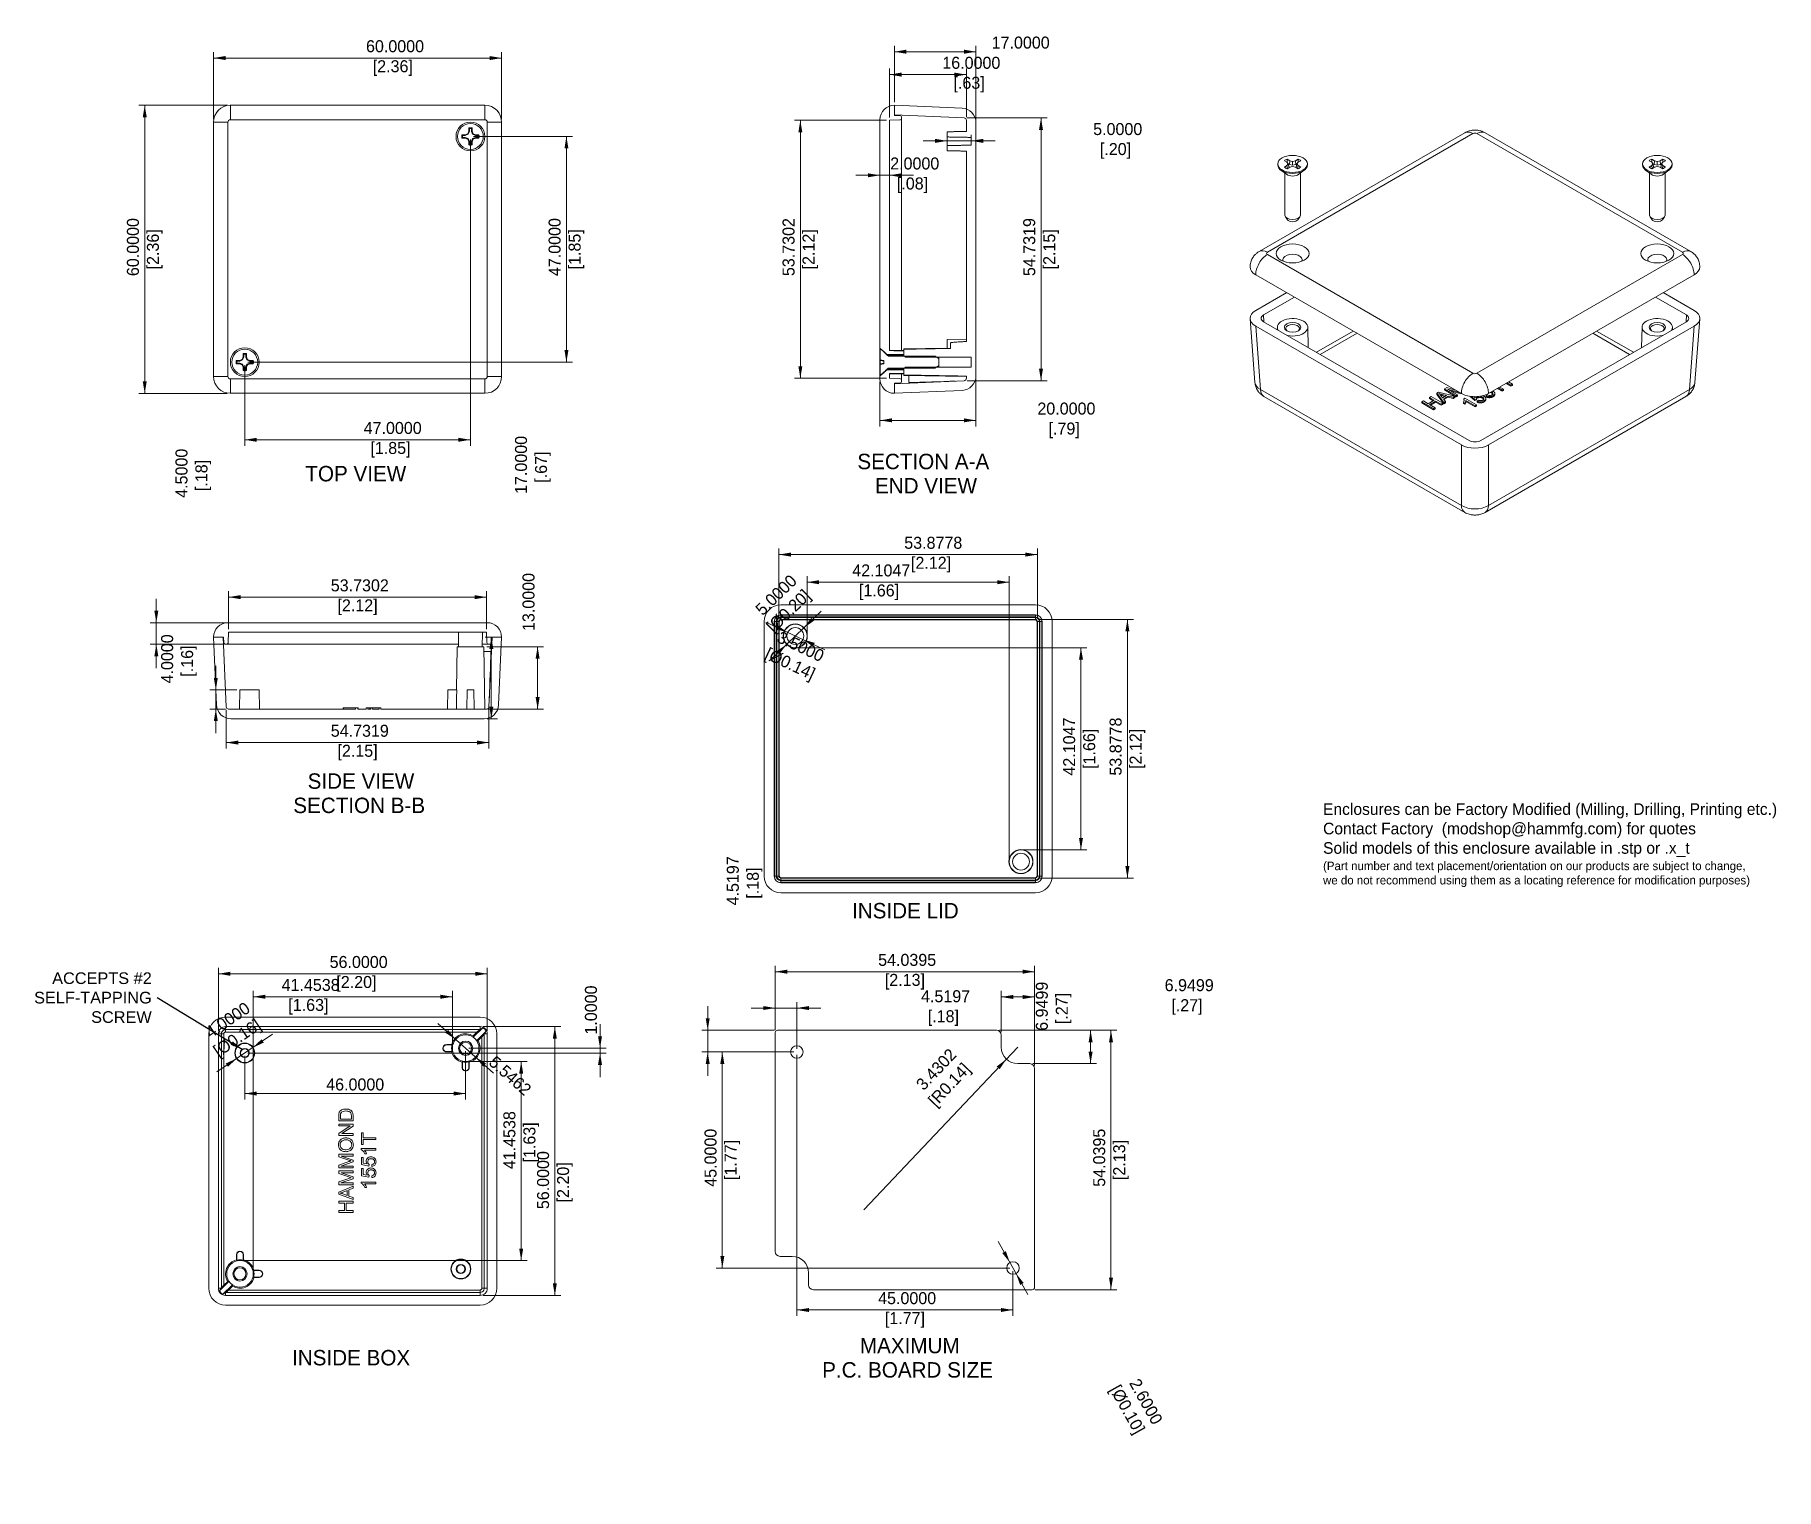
# Model space of a CAD drawing. Header units: millimetres. Extents: x 17 to 380, y -9 to 294.
import ezdxf

# ---------------------------------------------------------------- set-up
doc = ezdxf.new("R2010")
doc.units = ezdxf.units.MM
doc.layers.get('0').update_dxf_attribs({"linetype": 'CONTINUOUS', "lineweight": 25})
for name, color, linetype, lineweight in [('Dimension (ANSI)', 7, 'CONTINUOUS', 9), ('Symbol (ANSI)', 7, 'CONTINUOUS', 9), ('Visible (ANSI)', 7, 'CONTINUOUS', 9), ('Visible Narrow (ANSI)', 7, 'CONTINUOUS', 9)]:
    doc.layers.add(name, color=color, linetype=linetype, lineweight=lineweight)
doc.styles.add('Label Text (ANSI)', font='Label Text (ANSI)')
doc.styles.add('Note Text (ANSI)', font='Note Text (ANSI)')
doc.dimstyles.get("Standard").update_dxf_attribs({"dimtxt": 2.5, "dimasz": 2.5, "dimexe": 1.25, "dimexo": 0.625, "dimtad": 0, "dimtoh": 1, "dimdec": 4, "dimzin": 1, "dimdsep": 46, "dimtxsty": 'Standard', "dimcen": 0.09, "dimadec": 0, "dimazin": 0, "dimtfac": 1, "dimtdec": 4, "dimtofl": 0, "dimtmove": 0, "dimatfit": 3, "dimfxl": 1, "dimtolj": 1, "dimtzin": 0, "dimarcsym": 0})

msp = doc.modelspace()

# ---------------------------------------------------------------- texts
at = {"layer": 'Symbol (ANSI)'}
for s, insert, char_height, width, attachment_point, style in [('TOP VIEW', (73.62493, 200.46184), 3.214286, 26.1607136, 7, 'Label Text (ANSI)'), ('SECTION A-A', (188.60015, 202.99462), 3.2142856, 35.8928562, 7, 'Label Text (ANSI)'), ('END VIEW', (192.26735, 197.99264), 3.214286, 26.1607136, 7, 'Label Text (ANSI)'), ('SIDE VIEW', (74.10198, 136.42714), 3.214286, 29.6428564, 7, 'Label Text (ANSI)'), ('SECTION B-B', (71.10941, 131.36881), 3.2142856, 35.5357133, 7, 'Label Text (ANSI)'), ('INSIDE LID', (187.48862, 109.43548), 3.214286, 32.0535706, 7, 'Label Text (ANSI)'), ('\\fArial|b0|i0;ACCEPTS #2\\P\\fArial|b0|i0;SELF-TAPPING\\P\\fArial|b0|i0;SCREW', (41.63065, 92.96061), 2.4285715, 61.8611118, 6, 'Note Text (ANSI)'), ('MAXIMUM', (189.12232, 18.85215), 3.214286, 23.0357137, 7, 'Label Text (ANSI)'), ('INSIDE BOX', (70.85511, 16.33056), 3.214286, 32.4107134, 7, 'Label Text (ANSI)'), ('P.C. BOARD SIZE', (181.26704, 13.79137), 3.2142856, 48.035713, 7, 'Label Text (ANSI)')]:
    msp.add_mtext(s, dxfattribs=dict(at, insert=insert, char_height=char_height, width=width, attachment_point=attachment_point, style=style))
at = {"layer": 'Symbol (ANSI)', "color": 5, "insert": (285.58954, 123.18588), "char_height": 2.42857145, "width": 315.8492097, "attachment_point": 4, "style": 'Note Text (ANSI)'}
msp.add_mtext('Enclosures can be Factory Modified (Milling, Drilling, Printing etc.)\\PContact Factory  (modshop@hammfg.com) for quotes\\H1.2001x; \\H0.83326x;\\PSolid models of this enclosure available in .stp or .x_t\\H1.17362x; \\H0.85207x;\\P\\H0.73528x;(Part number and text placement/orientation on our products are subject to change,\\H1.23372x; \\H0.81056x;\\Pwe do not recommend using them as a locating reference for modification purposes)\\fCalibri|b0|i0|c0|p34;\\H1.06945x; \\H0.93506x;\\P\\H1.0709x; ', dxfattribs=at)

# ---------------------------------------------------------------- blocks, each defined once
blk = doc.blocks.new('*D1')
at = {"layer": 'Dimension (ANSI)', "color": 0, "linetype": 'ByBlock', "lineweight": 0}
for p, q in [((195.3, 276.33), (195.3, 286.48)), ((195.3, 285.23), (211.3, 285.23)), ((211.3, 276.34), (211.3, 286.48))]:
    blk.add_line(p, q, dxfattribs=at)
for points in [[(195.3, 285.23), (197.8, 285.65), (197.8, 284.81)], [(211.3, 285.23), (208.8, 284.81), (208.8, 285.65)]]:
    blk.add_solid(points, dxfattribs=at)
at = {"layer": 'Dimension (ANSI)', "color": 0, "linetype": 'CONTINUOUS', "lineweight": -2, "insert": (211.87, 285.23), "char_height": 2.5, "width": 35.4861, "attachment_point": 5}
blk.add_mtext(' 16.0000\\X[.63]', dxfattribs=at)
blk = doc.blocks.new('*D2')
at = {"layer": 'Dimension (ANSI)', "color": 0, "linetype": 'ByBlock', "lineweight": 0}
for p, q in [((207.3, 271.97), (207.3, 272.68)), ((212.3, 271.97), (212.3, 272.68)), ((217.3, 271.43), (202.3, 271.43))]:
    blk.add_line(p, q, dxfattribs=at)
for points in [[(207.3, 271.43), (204.8, 271.01), (204.8, 271.85)], [(212.3, 271.43), (214.8, 271.85), (214.8, 271.01)]]:
    blk.add_solid(points, dxfattribs=at)
at = {"layer": 'Dimension (ANSI)', "color": 0, "linetype": 'CONTINUOUS', "lineweight": -2, "insert": (242.36, 271.43), "char_height": 2.5, "width": 32.7778, "attachment_point": 5}
blk.add_mtext(' 5.0000\\X[.20]', dxfattribs=at)
blk = doc.blocks.new('*D3')
at = {"layer": 'Dimension (ANSI)', "color": 0, "linetype": 'ByBlock', "lineweight": 0}
for p, q in [((157.42, 91.18), (157.42, 76.66)), ((171.36, 86.18), (156.17, 86.18)), ((175.38, 81.66), (156.17, 81.66))]:
    blk.add_line(p, q, dxfattribs=at)
for points in [[(157.42, 86.18), (157.01, 88.68), (157.84, 88.68)], [(157.42, 81.66), (157.84, 79.16), (157.01, 79.16)]]:
    blk.add_solid(points, dxfattribs=at)
at = {"layer": 'Dimension (ANSI)', "color": 0, "linetype": 'CONTINUOUS', "lineweight": -2, "insert": (165.11, 116.84), "char_height": 2.5, "width": 32.7778, "attachment_point": 5, "rotation": 90}
blk.add_mtext(' 4.5197\\X[.18]', dxfattribs=at)
blk = doc.blocks.new('*D4')
at = {"layer": 'Dimension (ANSI)', "color": 0, "linetype": 'ByBlock', "lineweight": 0}
for p, q in [((57.64, 169.7), (57.64, 177.64)), ((111.37, 176.39), (57.64, 176.39)), ((111.37, 169.7), (111.37, 177.64))]:
    blk.add_line(p, q, dxfattribs=at)
for points in [[(57.64, 176.39), (60.14, 176.81), (60.14, 175.97)], [(111.37, 176.39), (108.87, 175.97), (108.87, 176.81)]]:
    blk.add_solid(points, dxfattribs=at)
at = {"layer": 'Dimension (ANSI)', "color": 0, "linetype": 'CONTINUOUS', "lineweight": -2, "insert": (84.5, 176.39), "char_height": 2.5, "width": 38.1944, "attachment_point": 5}
blk.add_mtext(' 53.7302\\X[2.12]', dxfattribs=at)
blk = doc.blocks.new('*D5')
at = {"layer": 'Dimension (ANSI)', "color": 0, "linetype": 'ByBlock', "lineweight": 0}
for p, q in [((54.5, 275.97), (54.5, 289.93)), ((54.5, 288.68), (114.5, 288.68)), ((114.5, 275.97), (114.5, 289.93))]:
    blk.add_line(p, q, dxfattribs=at)
for points in [[(54.5, 288.68), (57, 289.1), (57, 288.26)], [(114.5, 288.68), (112, 288.26), (112, 289.1)]]:
    blk.add_solid(points, dxfattribs=at)
at = {"layer": 'Dimension (ANSI)', "color": 0, "linetype": 'CONTINUOUS', "lineweight": -2, "insert": (91.84, 288.68), "char_height": 2.5, "width": 38.1944, "attachment_point": 5}
blk.add_mtext(' 60.0000\\X[2.36]', dxfattribs=at)
blk = doc.blocks.new('*D6')
at = {"layer": 'Dimension (ANSI)', "color": 0, "linetype": 'ByBlock', "lineweight": 0}
for p, q in [((226.3, 171.74), (246.09, 171.74)), ((244.84, 171.74), (244.84, 117.86)), ((226.3, 117.86), (246.09, 117.86))]:
    blk.add_line(p, q, dxfattribs=at)
for points in [[(244.84, 171.74), (245.26, 169.24), (244.42, 169.24)], [(244.84, 117.86), (244.42, 120.36), (245.26, 120.36)]]:
    blk.add_solid(points, dxfattribs=at)
at = {"layer": 'Dimension (ANSI)', "color": 0, "linetype": 'CONTINUOUS', "lineweight": -2, "insert": (244.84, 144.8), "char_height": 2.5, "width": 38.1944, "attachment_point": 5, "rotation": 90}
blk.add_mtext(' 53.8778\\X[2.12]', dxfattribs=at)
blk = doc.blocks.new('*D7')
at = {"layer": 'Dimension (ANSI)', "color": 0, "linetype": 'ByBlock', "lineweight": 0}
for p, q in [((188.3, 264.26), (200.3, 264.26)), ((193.3, 263.85), (193.3, 263.01)), ((195.3, 263.85), (195.3, 263.01))]:
    blk.add_line(p, q, dxfattribs=at)
for points in [[(193.3, 264.26), (190.8, 263.84), (190.8, 264.67)], [(195.3, 264.26), (197.8, 264.67), (197.8, 263.84)]]:
    blk.add_solid(points, dxfattribs=at)
at = {"layer": 'Dimension (ANSI)', "color": 0, "linetype": 'CONTINUOUS', "lineweight": -2, "insert": (200.08, 264.26), "char_height": 2.5, "width": 32.7778, "attachment_point": 5}
blk.add_mtext(' 2.0000\\X[.08]', dxfattribs=at)
blk = doc.blocks.new('*D8')
at = {"layer": 'Dimension (ANSI)', "color": 0, "linetype": 'ByBlock', "lineweight": 0}
blk.add_line((181.79, 165.44), (169.56, 171.16), dxfattribs=at)
for points in [[(174.09, 169.04), (171.65, 169.72), (172, 170.48)], [(177.26, 167.56), (179.7, 166.87), (179.35, 166.12)]]:
    blk.add_solid(points, dxfattribs=at)
at = {"layer": 'Dimension (ANSI)', "color": 0, "linetype": 'CONTINUOUS', "lineweight": -2, "insert": (175.33, 164.09), "char_height": 2.5, "width": 38.1944, "attachment_point": 5, "rotation": 334.9246}
blk.add_mtext(' 3.5000\\X[%%C0.14]', dxfattribs=at)
blk = doc.blocks.new('*D9')
at = {"layer": 'Dimension (ANSI)', "color": 0, "linetype": 'ByBlock', "lineweight": 0}
for p, q in [((108.63, 272.34), (129.25, 272.34)), ((128, 272.34), (128, 225.34)), ((61.63, 225.34), (129.25, 225.34))]:
    blk.add_line(p, q, dxfattribs=at)
for points in [[(128, 272.34), (128.42, 269.84), (127.59, 269.84)], [(128, 225.34), (127.59, 227.84), (128.42, 227.84)]]:
    blk.add_solid(points, dxfattribs=at)
at = {"layer": 'Dimension (ANSI)', "color": 0, "linetype": 'CONTINUOUS', "lineweight": -2, "insert": (128, 248.84), "char_height": 2.5, "width": 38.1944, "attachment_point": 5, "rotation": 90}
blk.add_mtext(' 47.0000\\X[1.85]', dxfattribs=at)
blk = doc.blocks.new('*D10')
at = {"layer": 'Dimension (ANSI)', "color": 0, "linetype": 'ByBlock', "lineweight": 0}
for p, q in [((176.3, 165.85), (236.42, 165.85)), ((235.17, 165.85), (235.17, 123.75)), ((223.3, 123.75), (236.42, 123.75))]:
    blk.add_line(p, q, dxfattribs=at)
for points in [[(235.17, 165.85), (235.59, 163.35), (234.76, 163.35)], [(235.17, 123.75), (234.76, 126.25), (235.59, 126.25)]]:
    blk.add_solid(points, dxfattribs=at)
at = {"layer": 'Dimension (ANSI)', "color": 0, "linetype": 'CONTINUOUS', "lineweight": -2, "insert": (235.17, 144.8), "char_height": 2.5, "width": 38.1944, "attachment_point": 5, "rotation": 90}
blk.add_mtext(' 42.1047\\X[1.66]', dxfattribs=at)
blk = doc.blocks.new('*D11')
at = {"layer": 'Dimension (ANSI)', "color": 0, "linetype": 'ByBlock', "lineweight": 0}
blk.add_line((222, 82.66), (189.96, 48.79), dxfattribs=at)
blk.add_solid([(219.65, 80.17), (218.23, 78.07), (217.63, 78.64)], dxfattribs=at)
at = {"layer": 'Dimension (ANSI)', "color": 0, "linetype": 'CONTINUOUS', "lineweight": -2, "insert": (206.48, 76.02), "char_height": 2.5, "width": 38.1944, "attachment_point": 5, "rotation": 46.5849}
blk.add_mtext(' 3.4302\\X[R0.14]', dxfattribs=at)
blk = doc.blocks.new('*D12')
at = {"layer": 'Dimension (ANSI)', "color": 0, "linetype": 'ByBlock', "lineweight": 0}
for p, q in [((54.98, 162.07), (54.98, 148.07)), ((59.38, 157.07), (53.73, 157.07)), ((57.01, 153.07), (53.73, 153.07))]:
    blk.add_line(p, q, dxfattribs=at)
for points in [[(54.98, 157.07), (54.56, 159.57), (55.39, 159.57)], [(54.98, 153.07), (55.39, 150.57), (54.56, 150.57)]]:
    blk.add_solid(points, dxfattribs=at)
at = {"layer": 'Dimension (ANSI)', "color": 0, "linetype": 'CONTINUOUS', "lineweight": -2, "insert": (47.29, 163.07), "char_height": 2.5, "width": 32.7778, "attachment_point": 5, "rotation": 90}
blk.add_mtext(' 4.0000\\X[.16]', dxfattribs=at)
blk = doc.blocks.new('*D13')
at = {"layer": 'Dimension (ANSI)', "color": 0, "linetype": 'ByBlock', "lineweight": 0}
for p, q in [((171.48, 86.3), (171.48, 99.63)), ((225.52, 98.38), (171.48, 98.38)), ((225.52, 78.85), (225.52, 99.63))]:
    blk.add_line(p, q, dxfattribs=at)
for points in [[(171.48, 98.38), (173.98, 98.8), (173.98, 97.96)], [(225.52, 98.38), (223.02, 97.96), (223.02, 98.8)]]:
    blk.add_solid(points, dxfattribs=at)
at = {"layer": 'Dimension (ANSI)', "color": 0, "linetype": 'CONTINUOUS', "lineweight": -2, "insert": (198.5, 98.38), "char_height": 2.5, "width": 38.1944, "attachment_point": 5}
blk.add_mtext(' 54.0395\\X[2.13]', dxfattribs=at)
blk = doc.blocks.new('*D14')
at = {"layer": 'Dimension (ANSI)', "color": 0, "linetype": 'ByBlock', "lineweight": 0}
for p, q in [((57.14, 152.93), (57.14, 144.85)), ((111.87, 152.93), (111.87, 144.85)), ((57.14, 146.1), (111.87, 146.1))]:
    blk.add_line(p, q, dxfattribs=at)
for points in [[(57.14, 146.1), (59.64, 146.52), (59.64, 145.68)], [(111.87, 146.1), (109.37, 145.68), (109.37, 146.52)]]:
    blk.add_solid(points, dxfattribs=at)
at = {"layer": 'Dimension (ANSI)', "color": 0, "linetype": 'CONTINUOUS', "lineweight": -2, "insert": (84.5, 146.1), "char_height": 2.5, "width": 38.1944, "attachment_point": 5}
blk.add_mtext(' 54.7319\\X[2.15]', dxfattribs=at)
blk = doc.blocks.new('*D15')
at = {"layer": 'Dimension (ANSI)', "color": 0, "linetype": 'ByBlock', "lineweight": 0}
for p, q in [((181, 90.81), (166.48, 90.81)), ((171.48, 86.3), (171.48, 92.06)), ((176, 82.28), (176, 92.06))]:
    blk.add_line(p, q, dxfattribs=at)
for points in [[(171.48, 90.81), (168.98, 90.39), (168.98, 91.22)], [(176, 90.81), (178.5, 91.22), (178.5, 90.39)]]:
    blk.add_solid(points, dxfattribs=at)
at = {"layer": 'Dimension (ANSI)', "color": 0, "linetype": 'CONTINUOUS', "lineweight": -2, "insert": (206.51, 90.81), "char_height": 2.5, "width": 32.7778, "attachment_point": 5}
blk.add_mtext(' 4.5197\\X[.18]', dxfattribs=at)
blk = doc.blocks.new('*D16')
at = {"layer": 'Dimension (ANSI)', "color": 0, "linetype": 'ByBlock', "lineweight": 0}
blk.add_line((181.08, 173.5), (170.27, 163.1), dxfattribs=at)
for points in [[(177.47, 170.03), (178.99, 172.07), (179.56, 171.47)], [(173.87, 166.56), (172.36, 164.53), (171.78, 165.13)]]:
    blk.add_solid(points, dxfattribs=at)
at = {"layer": 'Dimension (ANSI)', "color": 0, "linetype": 'CONTINUOUS', "lineweight": -2, "insert": (173.04, 174.75), "char_height": 2.5, "width": 38.1944, "attachment_point": 5, "rotation": 43.9273}
blk.add_mtext(' 5.0000\\X[%%C0.20]', dxfattribs=at)
blk = doc.blocks.new('*D17')
at = {"layer": 'Dimension (ANSI)', "color": 0, "linetype": 'ByBlock', "lineweight": 0}
for p, q in [((213.3, 221.83), (213.3, 211.96)), ((193.3, 221.22), (193.3, 211.96)), ((193.3, 213.21), (213.3, 213.21))]:
    blk.add_line(p, q, dxfattribs=at)
for points in [[(193.3, 213.21), (195.8, 213.63), (195.8, 212.8)], [(213.3, 213.21), (210.8, 212.8), (210.8, 213.63)]]:
    blk.add_solid(points, dxfattribs=at)
at = {"layer": 'Dimension (ANSI)', "color": 0, "linetype": 'CONTINUOUS', "lineweight": -2, "insert": (231.67, 213.21), "char_height": 2.5, "width": 35.4861, "attachment_point": 5}
blk.add_mtext(' 20.0000\\X[.79]', dxfattribs=at)
blk = doc.blocks.new('*D18')
at = {"layer": 'Dimension (ANSI)', "color": 0, "linetype": 'ByBlock', "lineweight": 0}
for p, q in [((211.45, 276.21), (228.1, 276.21)), ((226.85, 276.21), (226.85, 221.48)), ((211.45, 221.48), (228.1, 221.48))]:
    blk.add_line(p, q, dxfattribs=at)
for points in [[(226.85, 276.21), (227.26, 273.71), (226.43, 273.71)], [(226.85, 221.48), (226.43, 223.98), (227.26, 223.98)]]:
    blk.add_solid(points, dxfattribs=at)
at = {"layer": 'Dimension (ANSI)', "color": 0, "linetype": 'CONTINUOUS', "lineweight": -2, "insert": (226.85, 248.84), "char_height": 2.5, "width": 38.1944, "attachment_point": 5, "rotation": 90}
blk.add_mtext(' 54.7319\\X[2.15]', dxfattribs=at)
blk = doc.blocks.new('*D19')
at = {"layer": 'Dimension (ANSI)', "color": 0, "linetype": 'ByBlock', "lineweight": 0}
for p, q in [((110.64, 86.94), (126.84, 86.94)), ((125.59, 86.94), (125.59, 30.94)), ((110.64, 30.94), (126.84, 30.94))]:
    blk.add_line(p, q, dxfattribs=at)
for points in [[(125.59, 86.94), (126, 84.44), (125.17, 84.44)], [(125.59, 30.94), (125.17, 33.44), (126, 33.44)]]:
    blk.add_solid(points, dxfattribs=at)
at = {"layer": 'Dimension (ANSI)', "color": 0, "linetype": 'CONTINUOUS', "lineweight": -2, "insert": (125.59, 54.5), "char_height": 2.5, "width": 38.1944, "attachment_point": 5, "rotation": 90}
blk.add_mtext(' 56.0000\\X[2.20]', dxfattribs=at)
blk = doc.blocks.new('*D20')
at = {"layer": 'Dimension (ANSI)', "color": 0, "linetype": 'ByBlock', "lineweight": 0}
for p, q in [((194.68, 275.71), (175.47, 275.71)), ((176.72, 275.71), (176.72, 221.98)), ((194.68, 221.98), (175.47, 221.98))]:
    blk.add_line(p, q, dxfattribs=at)
for points in [[(176.72, 275.71), (177.14, 273.21), (176.31, 273.21)], [(176.72, 221.98), (176.31, 224.48), (177.14, 224.48)]]:
    blk.add_solid(points, dxfattribs=at)
at = {"layer": 'Dimension (ANSI)', "color": 0, "linetype": 'CONTINUOUS', "lineweight": -2, "insert": (176.72, 248.84), "char_height": 2.5, "width": 38.1944, "attachment_point": 5, "rotation": 90}
blk.add_mtext(' 53.7302\\X[2.12]', dxfattribs=at)
blk = doc.blocks.new('*D21')
at = {"layer": 'Dimension (ANSI)', "color": 0, "linetype": 'ByBlock', "lineweight": 0}
for p, q in [((113.88, 168.07), (111.11, 168.07)), ((112.36, 168.07), (112.36, 151.07)), ((111.51, 151.07), (113.61, 151.07))]:
    blk.add_line(p, q, dxfattribs=at)
for points in [[(112.36, 168.07), (112.78, 165.57), (111.95, 165.57)], [(112.36, 151.07), (111.95, 153.57), (112.78, 153.57)]]:
    blk.add_solid(points, dxfattribs=at)
at = {"layer": 'Dimension (ANSI)', "color": 0, "linetype": 'CONTINUOUS', "lineweight": -2, "insert": (121, 203.47), "char_height": 2.5, "width": 35.4861, "attachment_point": 5, "rotation": 90}
blk.add_mtext(' 17.0000\\X[.67]', dxfattribs=at)
blk = doc.blocks.new('*D22')
at = {"layer": 'Dimension (ANSI)', "color": 0, "linetype": 'ByBlock', "lineweight": 0}
for p, q in [((42.58, 176.07), (42.58, 161.57)), ((56.88, 171.07), (41.33, 171.07)), ((56.54, 166.57), (41.33, 166.57))]:
    blk.add_line(p, q, dxfattribs=at)
for points in [[(42.58, 171.07), (42.17, 173.57), (43, 173.57)], [(42.58, 166.57), (43, 164.07), (42.17, 164.07)]]:
    blk.add_solid(points, dxfattribs=at)
at = {"layer": 'Dimension (ANSI)', "color": 0, "linetype": 'CONTINUOUS', "lineweight": -2, "insert": (50.28, 201.73), "char_height": 2.5, "width": 32.7778, "attachment_point": 5, "rotation": 90}
blk.add_mtext(' 4.5000\\X[.18]', dxfattribs=at)
blk = doc.blocks.new('*D23')
at = {"layer": 'Dimension (ANSI)', "color": 0, "linetype": 'ByBlock', "lineweight": 0}
blk.add_line((217.93, 42.16), (224.08, 31.16), dxfattribs=at)
for points in [[(220.37, 37.79), (218.79, 39.77), (219.51, 40.18)], [(221.64, 35.53), (223.22, 33.55), (222.5, 33.14)]]:
    blk.add_solid(points, dxfattribs=at)
at = {"layer": 'Dimension (ANSI)', "color": 0, "linetype": 'CONTINUOUS', "lineweight": -2, "insert": (246.35, 8.06), "char_height": 2.5, "width": 38.1944, "attachment_point": 5, "rotation": 299.2343}
blk.add_mtext(' 2.6000\\X[%%C0.10]', dxfattribs=at)
blk = doc.blocks.new('*D24')
at = {"layer": 'Dimension (ANSI)', "color": 0, "linetype": 'ByBlock', "lineweight": 0}
for p, q in [((178.12, 168.92), (178.12, 180.75)), ((220.23, 179.5), (178.12, 179.5)), ((220.23, 121.92), (220.23, 180.75))]:
    blk.add_line(p, q, dxfattribs=at)
for points in [[(178.12, 179.5), (180.62, 179.92), (180.62, 179.08)], [(220.23, 179.5), (217.73, 179.08), (217.73, 179.92)]]:
    blk.add_solid(points, dxfattribs=at)
at = {"layer": 'Dimension (ANSI)', "color": 0, "linetype": 'CONTINUOUS', "lineweight": -2, "insert": (193.11, 179.5), "char_height": 2.5, "width": 38.1944, "attachment_point": 5}
blk.add_mtext(' 42.1047\\X[1.66]', dxfattribs=at)
blk = doc.blocks.new('*D25')
at = {"layer": 'Dimension (ANSI)', "color": 0, "linetype": 'ByBlock', "lineweight": 0}
for p, q in [((55.51, 86.07), (55.51, 99.19)), ((111.51, 97.94), (55.51, 97.94)), ((111.51, 86.07), (111.51, 99.19))]:
    blk.add_line(p, q, dxfattribs=at)
for points in [[(55.51, 97.94), (58.01, 98.36), (58.01, 97.53)], [(111.51, 97.94), (109.01, 97.53), (109.01, 98.36)]]:
    blk.add_solid(points, dxfattribs=at)
at = {"layer": 'Dimension (ANSI)', "color": 0, "linetype": 'CONTINUOUS', "lineweight": -2, "insert": (84.26, 97.94), "char_height": 2.5, "width": 38.1944, "attachment_point": 5}
blk.add_mtext(' 56.0000\\X[2.20]', dxfattribs=at)
blk = doc.blocks.new('*D26')
at = {"layer": 'Dimension (ANSI)', "color": 0, "linetype": 'ByBlock', "lineweight": 0}
for p, q in [((218.57, 85.8), (218.57, 94.36)), ((225.52, 78.85), (225.52, 94.36)), ((225.52, 93.11), (218.57, 93.11))]:
    blk.add_line(p, q, dxfattribs=at)
for points in [[(218.57, 93.11), (221.07, 93.53), (221.07, 92.69)], [(225.52, 93.11), (223.02, 92.69), (223.02, 93.53)]]:
    blk.add_solid(points, dxfattribs=at)
at = {"layer": 'Dimension (ANSI)', "color": 0, "linetype": 'CONTINUOUS', "lineweight": -2, "insert": (257.25, 93.11), "char_height": 2.5, "width": 32.7778, "attachment_point": 5}
blk.add_mtext(' 6.9499\\X[.27]', dxfattribs=at)
blk = doc.blocks.new('*D27')
at = {"layer": 'Dimension (ANSI)', "color": 0, "linetype": 'ByBlock', "lineweight": 0}
for p, q in [((57.38, 278.84), (38.92, 278.84)), ((40.17, 278.84), (40.17, 218.84)), ((57.37, 218.84), (38.92, 218.84))]:
    blk.add_line(p, q, dxfattribs=at)
for points in [[(40.17, 278.84), (40.59, 276.34), (39.76, 276.34)], [(40.17, 218.84), (39.76, 221.34), (40.59, 221.34)]]:
    blk.add_solid(points, dxfattribs=at)
at = {"layer": 'Dimension (ANSI)', "color": 0, "linetype": 'CONTINUOUS', "lineweight": -2, "insert": (40.17, 248.84), "char_height": 2.5, "width": 38.1944, "attachment_point": 5, "rotation": 90}
blk.add_mtext(' 60.0000\\X[2.36]', dxfattribs=at)
blk = doc.blocks.new('*D28')
at = {"layer": 'Dimension (ANSI)', "color": 0, "linetype": 'ByBlock', "lineweight": 0}
for p, q in [((108, 271.72), (108, 207.92)), ((61, 224.72), (61, 207.92)), ((108, 209.17), (61, 209.17))]:
    blk.add_line(p, q, dxfattribs=at)
for points in [[(61, 209.17), (63.5, 209.58), (63.5, 208.75)], [(108, 209.17), (105.5, 208.75), (105.5, 209.58)]]:
    blk.add_solid(points, dxfattribs=at)
at = {"layer": 'Dimension (ANSI)', "color": 0, "linetype": 'CONTINUOUS', "lineweight": -2, "insert": (91.35, 209.17), "char_height": 2.5, "width": 38.1944, "attachment_point": 5}
blk.add_mtext(' 47.0000\\X[1.85]', dxfattribs=at)
blk = doc.blocks.new('*D29')
at = {"layer": 'Dimension (ANSI)', "color": 0, "linetype": 'ByBlock', "lineweight": 0}
for p, q in [((218.2, 86.18), (242.67, 86.18)), ((241.42, 32.14), (241.42, 86.18)), ((225.65, 32.14), (242.67, 32.14))]:
    blk.add_line(p, q, dxfattribs=at)
for points in [[(241.42, 86.18), (241.84, 83.68), (241.01, 83.68)], [(241.42, 32.14), (241.01, 34.64), (241.84, 34.64)]]:
    blk.add_solid(points, dxfattribs=at)
at = {"layer": 'Dimension (ANSI)', "color": 0, "linetype": 'CONTINUOUS', "lineweight": -2, "insert": (241.42, 59.16), "char_height": 2.5, "width": 38.1944, "attachment_point": 5, "rotation": 90}
blk.add_mtext(' 54.0395\\X[2.13]', dxfattribs=at)
blk = doc.blocks.new('*D30')
at = {"layer": 'Dimension (ANSI)', "color": 0, "linetype": 'ByBlock', "lineweight": 0}
for p, q in [((218.2, 86.18), (238.42, 86.18)), ((237.17, 86.18), (237.17, 79.23)), ((225.15, 79.23), (238.42, 79.23))]:
    blk.add_line(p, q, dxfattribs=at)
for points in [[(237.17, 86.18), (237.59, 83.68), (236.76, 83.68)], [(237.17, 79.23), (236.76, 81.73), (237.59, 81.73)]]:
    blk.add_solid(points, dxfattribs=at)
at = {"layer": 'Dimension (ANSI)', "color": 0, "linetype": 'CONTINUOUS', "lineweight": -2, "insert": (229.47, 90.71), "char_height": 2.5, "width": 32.7778, "attachment_point": 5, "rotation": 90}
blk.add_mtext(' 6.9499\\X[.27]', dxfattribs=at)
blk = doc.blocks.new('*D31')
at = {"layer": 'Dimension (ANSI)', "color": 0, "linetype": 'ByBlock', "lineweight": 0}
for p, q in [((175.38, 81.66), (159.22, 81.66)), ((160.47, 81.66), (160.47, 36.66)), ((220.38, 36.66), (159.22, 36.66))]:
    blk.add_line(p, q, dxfattribs=at)
for points in [[(160.47, 81.66), (160.89, 79.16), (160.05, 79.16)], [(160.47, 36.66), (160.05, 39.16), (160.89, 39.16)]]:
    blk.add_solid(points, dxfattribs=at)
at = {"layer": 'Dimension (ANSI)', "color": 0, "linetype": 'CONTINUOUS', "lineweight": -2, "insert": (160.47, 59.16), "char_height": 2.5, "width": 38.1944, "attachment_point": 5, "rotation": 90}
blk.add_mtext(' 45.0000\\X[1.77]', dxfattribs=at)
blk = doc.blocks.new('*D32')
at = {"layer": 'Dimension (ANSI)', "color": 0, "linetype": 'ByBlock', "lineweight": 0}
for p, q in [((176, 81.03), (176, 26.67)), ((221, 36.03), (221, 26.67)), ((176, 27.92), (221, 27.92))]:
    blk.add_line(p, q, dxfattribs=at)
for points in [[(176, 27.92), (178.5, 28.33), (178.5, 27.5)], [(221, 27.92), (218.5, 27.5), (218.5, 28.33)]]:
    blk.add_solid(points, dxfattribs=at)
at = {"layer": 'Dimension (ANSI)', "color": 0, "linetype": 'CONTINUOUS', "lineweight": -2, "insert": (198.5, 27.92), "char_height": 2.5, "width": 38.1944, "attachment_point": 5}
blk.add_mtext(' 45.0000\\X[1.77]', dxfattribs=at)
blk = doc.blocks.new('*D33')
at = {"layer": 'Dimension (ANSI)', "color": 0, "linetype": 'ByBlock', "lineweight": 0}
for p, q in [((62.78, 36.07), (62.78, 94.41)), ((104.24, 83.07), (104.24, 94.41)), ((62.78, 93.16), (104.24, 93.16))]:
    blk.add_line(p, q, dxfattribs=at)
for points in [[(62.78, 93.16), (65.28, 93.58), (65.28, 92.74)], [(104.24, 93.16), (101.74, 92.74), (101.74, 93.58)]]:
    blk.add_solid(points, dxfattribs=at)
at = {"layer": 'Dimension (ANSI)', "color": 0, "linetype": 'CONTINUOUS', "lineweight": -2, "insert": (74.26, 93.16), "char_height": 2.5, "width": 38.1944, "attachment_point": 5}
blk.add_mtext(' 41.4538\\X[1.63]', dxfattribs=at)
blk = doc.blocks.new('*D34')
at = {"layer": 'Dimension (ANSI)', "color": 0, "linetype": 'ByBlock', "lineweight": 0}
for p, q in [((107.64, 79.67), (119.83, 79.67)), ((118.58, 79.67), (118.58, 38.21)), ((60.64, 38.21), (119.83, 38.21))]:
    blk.add_line(p, q, dxfattribs=at)
for points in [[(118.58, 79.67), (118.99, 77.17), (118.16, 77.17)], [(118.58, 38.21), (118.16, 40.71), (118.99, 40.71)]]:
    blk.add_solid(points, dxfattribs=at)
at = {"layer": 'Dimension (ANSI)', "color": 0, "linetype": 'CONTINUOUS', "lineweight": -2, "insert": (118.58, 62.82), "char_height": 2.5, "width": 38.1944, "attachment_point": 5, "rotation": 90}
blk.add_mtext(' 41.4538\\X[1.63]', dxfattribs=at)
blk = doc.blocks.new('*D35')
at = {"layer": 'Dimension (ANSI)', "color": 0, "linetype": 'ByBlock', "lineweight": 0}
for p, q in [((172.24, 171.92), (172.24, 186.5)), ((226.11, 185.25), (172.24, 185.25)), ((226.11, 171.92), (226.11, 186.5))]:
    blk.add_line(p, q, dxfattribs=at)
for points in [[(172.24, 185.25), (174.74, 185.67), (174.74, 184.84)], [(226.11, 185.25), (223.61, 184.84), (223.61, 185.67)]]:
    blk.add_solid(points, dxfattribs=at)
at = {"layer": 'Dimension (ANSI)', "color": 0, "linetype": 'CONTINUOUS', "lineweight": -2, "insert": (203.94, 185.25), "char_height": 2.5, "width": 38.1944, "attachment_point": 5}
blk.add_mtext(' 53.8778\\X[2.12]', dxfattribs=at)
blk = doc.blocks.new('*D37')
at = {"layer": 'Dimension (ANSI)', "color": 0, "linetype": 'ByBlock', "lineweight": 0}
blk.add_line((66.81, 85.36), (55.21, 77.52), dxfattribs=at)
for points in [[(62.67, 82.56), (64.5, 84.31), (64.97, 83.62)], [(59.35, 80.32), (57.52, 78.57), (57.05, 79.26)]]:
    blk.add_solid(points, dxfattribs=at)
at = {"layer": 'Dimension (ANSI)', "color": 0, "linetype": 'CONTINUOUS', "lineweight": -2, "insert": (58.43, 86.02), "char_height": 2.5, "width": 38.1944, "attachment_point": 5, "rotation": 34.0861}
blk.add_mtext(' 4.0000\\X[%%C0.16]', dxfattribs=at)
blk = doc.blocks.new('*D38')
at = {"color": 0, "linetype": 'ByBlock', "lineweight": 0}
for p, q in [((61.01, 80.82), (61.01, 71.75)), ((107.01, 81.82), (107.01, 71.75)), ((61.01, 73), (107.01, 73))]:
    blk.add_line(p, q, dxfattribs=at)
for points in [[(61.01, 73), (63.51, 73.42), (63.51, 72.58)], [(107.01, 73), (104.51, 72.58), (104.51, 73.42)]]:
    blk.add_solid(points, dxfattribs=at)
at = {"color": 0, "linetype": 'CONTINUOUS', "lineweight": -2, "insert": (84.01, 74.88), "char_height": 2.5, "width": 17.3611, "attachment_point": 5}
blk.add_mtext('46.0000', dxfattribs=at)
blk = doc.blocks.new('*D39')
at = {"color": 0, "linetype": 'ByBlock', "lineweight": 0}
for p, q in [((135, 76.44), (135, 87.44)), ((61.64, 81.44), (136.25, 81.44)), ((107.64, 82.44), (136.25, 82.44))]:
    blk.add_line(p, q, dxfattribs=at)
for points in [[(135, 82.44), (134.58, 84.94), (135.42, 84.94)], [(135, 81.44), (135.42, 78.94), (134.58, 78.94)]]:
    blk.add_solid(points, dxfattribs=at)
at = {"color": 0, "linetype": 'CONTINUOUS', "lineweight": -2, "insert": (133.12, 90.39), "char_height": 2.5, "width": 14.6528, "attachment_point": 5, "rotation": 90}
blk.add_mtext('1.0000', dxfattribs=at)
blk = doc.blocks.new('*D40')
at = {"color": 0, "linetype": 'ByBlock', "lineweight": 0}
blk.add_line((101.2, 87.61), (112.82, 77.27), dxfattribs=at)
for points in [[(104.94, 84.28), (102.8, 85.64), (103.35, 86.26)], [(109.08, 80.6), (111.23, 79.25), (110.67, 78.62)]]:
    blk.add_solid(points, dxfattribs=at)
at = {"color": 0, "linetype": 'CONTINUOUS', "lineweight": -2, "insert": (116.27, 76.71), "char_height": 2.5, "width": 14.6528, "attachment_point": 5, "rotation": 318.3279}
blk.add_mtext('5.5462', dxfattribs=at)
blk = doc.blocks.new('*D41')
at = {"color": 0, "linetype": 'ByBlock', "lineweight": 0}
for p, q in [((111.4, 166.07), (123.25, 166.07)), ((122, 166.07), (122, 153.07)), ((111.63, 153.07), (123.25, 153.07))]:
    blk.add_line(p, q, dxfattribs=at)
for points in [[(122, 166.07), (122.42, 163.57), (121.58, 163.57)], [(122, 153.07), (121.58, 155.57), (122.42, 155.57)]]:
    blk.add_solid(points, dxfattribs=at)
at = {"color": 0, "linetype": 'CONTINUOUS', "lineweight": -2, "insert": (120.12, 175.38), "char_height": 2.5, "width": 17.3611, "attachment_point": 5, "rotation": 90}
blk.add_mtext('13.0000', dxfattribs=at)
blk = doc.blocks.new('*D42')
at = {"color": 0, "linetype": 'ByBlock', "lineweight": 0}
for p, q in [((196.3, 279.47), (196.3, 291.25)), ((213.3, 275.85), (213.3, 291.25)), ((196.3, 290), (213.3, 290))]:
    blk.add_line(p, q, dxfattribs=at)
for points in [[(196.3, 290), (198.8, 290.42), (198.8, 289.58)], [(213.3, 290), (210.8, 289.58), (210.8, 290.42)]]:
    blk.add_solid(points, dxfattribs=at)
at = {"color": 0, "linetype": 'CONTINUOUS', "lineweight": -2, "insert": (222.61, 291.88), "char_height": 2.5, "width": 17.3611, "attachment_point": 5}
blk.add_mtext('17.0000', dxfattribs=at)

# ---------------------------------------------------------------- dimensions: what is measured, and where the dimension line sits
for base, p1, p2, picture, middle in [((213.30071, 290), (196.30071, 278.84394), (213.30071, 275.22982), '*D42', (204.80071, 291.875)), ((107.01087, 73), (61.01087, 81.4408), (107.01087, 82.4408), '*D38', (84.01087, 74.875))]:
    dim = msp.add_linear_dim(base=base, p1=p1, p2=p2, dimstyle='Standard')
    dim.commit()
    dim.dimension.update_dxf_attribs({"geometry": picture, "text_midpoint": middle})
for base, p1, p2, picture, middle in [((122, 153.07433), (110.77444, 166.07433), (111.00136, 153.07433), '*D41', (120.125, 159.57433)), ((135, 82.4408), (61.01087, 81.4408), (107.01087, 82.4408), '*D39', (133.125, 81.9408))]:
    dim = msp.add_linear_dim(base=base, p1=p1, p2=p2, angle=90, dimstyle='Standard')
    dim.commit()
    dim.dimension.update_dxf_attribs({"geometry": picture, "text_midpoint": middle})
dim = msp.add_diameter_dim_2p(p1=(104.93948, 84.28453), p2=(109.08226, 80.59707), dimstyle='Standard')
dim.commit()
dim.dimension.update_dxf_attribs({"geometry": '*D40', "text_midpoint": (108.2575, 83.84136)})
at = {"layer": 'Dimension (ANSI)'}
for base, p1, p2, angle, text, picture, middle in [((114.50136, 288.68061), (54.50136, 275.34394), (114.50136, 275.34727), 180, ' <>\\X[2.36]', '*D5', (91.83819, 288.68061)), ((211.30071, 285.22983), (195.30071, 275.70902), (211.30071, 275.71038), 180, ' <>\\X[.63]', '*D1', (185.50686, 285.22983)), ((40.17271, 218.84394), (58.00136, 278.84394), (57.99803, 218.84394), 90, ' <>\\X[2.36]', '*D27', (40.17271, 248.84394)), ((176.72406, 221.97886), (195.30071, 275.70902), (195.30071, 221.97886), 90, ' <>\\X[2.12]', '*D20', (176.72406, 248.84394)), ((226.84519, 221.47798), (210.82252, 276.20991), (210.82252, 221.47798), 90, ' <>\\X[2.15]', '*D18', (226.84519, 248.84394)), ((128.00136, 225.34394), (108.00136, 272.34394), (61.00136, 225.34394), 90, ' <>\\X[1.85]', '*D9', (128.00136, 248.84394)), ((61.00136, 209.16822), (108.00136, 272.34394), (61.00136, 225.34394), 180, ' <>\\X[1.85]', '*D28', (91.34706, 209.16822)), ((207.30071, 271.42875), (212.30071, 271.34394), (207.30071, 271.34394), 180, ' <>\\X[.20]', '*D2', (222.84958, 271.42875)), ((195.30071, 264.25565), (193.30071, 264.47516), (195.30071, 264.47516), 180, ' <>\\X[.08]', '*D7', (182.06438, 264.25565)), ((213.30071, 213.21267), (193.30071, 221.84394), (213.30071, 222.45805), 180, ' <>\\X[.79]', '*D17', (203.30071, 213.21267)), ((42.5847, 166.57433), (57.50136, 171.07433), (57.1627, 166.57433), 90, ' <>\\X[.18]', '*D22', (50.27642, 182.46338)), ((112.36453, 151.07433), (114.50136, 168.07433), (110.88725, 151.07433), 270, ' <>\\X[.67]', '*D21', (120.99969, 176.60623)), ((172.23508, 185.25256), (226.11288, 171.2991), (172.23508, 171.2991), 180, ' <>\\X[2.12]', '*D35', (203.93604, 185.25256)), ((178.12161, 179.49932), (220.22634, 121.2991), (178.12161, 168.2991), 180, ' <>\\X[1.66]', '*D24', (193.10812, 179.49932)), ((54.9784, 153.07433), (60.00136, 157.07433), (57.63492, 153.07433), 90, ' <>\\X[.16]', '*D12', (47.28667, 144.05184)), ((57.63628, 176.39059), (111.36644, 169.07433), (57.63628, 169.07433), 180, ' <>\\X[2.12]', '*D4', (84.50136, 176.39059)), ((244.84102, 117.8602), (225.67398, 171.738), (225.67398, 117.8602), 270, ' <>\\X[2.12]', '*D6', (244.84102, 144.7991)), ((235.17398, 123.74673), (175.67398, 165.85146), (222.67398, 123.74673), 90, ' <>\\X[1.66]', '*D10', (235.17398, 144.7991)), ((111.86732, 146.10029), (57.13539, 153.55252), (111.86732, 153.55252), 180, ' <>\\X[2.15]', '*D14', (84.50136, 146.10029)), ((157.4247, 81.65946), (171.98483, 86.17919), (176.00456, 81.65946), 90, ' <>\\X[.18]', '*D3', (165.10814, 97.56823)), ((237.17455, 79.22928), (217.57438, 86.17919), (224.52429, 79.22928), 90, ' <>\\X[.27]', '*D30', (229.46957, 70.22416)), ((55.51087, 97.94413), (111.51087, 85.44413), (55.51087, 85.44413), 180, ' <>\\X[2.20]', '*D25', (84.26388, 97.94413)), ((104.23779, 93.16089), (62.78395, 35.4408), (104.23779, 82.4408), 180, ' <>\\X[1.63]', '*D33', (74.2616, 93.16089)), ((171.48483, 90.80664), (176.00456, 81.65946), (171.48483, 85.67919), 180, ' <>\\X[.18]', '*D15', (187.2409, 90.80664)), ((125.58571, 30.9408), (110.0142, 86.9408), (110.0142, 30.9408), 270, ' <>\\X[2.20]', '*D19', (125.58571, 54.49655)), ((241.42483, 86.17919), (225.02429, 32.13973), (217.57438, 86.17919), 270, ' <>\\X[2.13]', '*D29', (241.42483, 59.15946)), ((118.57715, 38.21389), (107.01087, 79.66772), (60.01087, 38.21389), 90, ' <>\\X[1.63]', '*D34', (118.57715, 62.82436)), ((160.46877, 36.65946), (176.00456, 81.65946), (221.00456, 36.65946), 90, ' <>\\X[1.77]', '*D31', (160.46877, 59.15946)), ((221.00456, 27.91774), (176.00456, 81.65946), (221.00456, 36.65946), 180, ' <>\\X[1.77]', '*D32', (198.50456, 27.91774))]:
    dim = msp.add_linear_dim(base=base, p1=p1, p2=p2, angle=angle, text=text, dimstyle='Standard', dxfattribs=at)
    dim.commit()
    dim.dimension.update_dxf_attribs({"geometry": picture, "text_midpoint": middle})
for p1, p2, text, picture, middle in [((177.47453, 170.03346), (173.87342, 166.56474), ' <>\\X[%%C0.20]', '*D16', (157.03271, 159.3382)), ((177.25904, 167.55743), (174.08891, 169.04077), ' <>\\X[%%C0.14]', '*D8', (155.88056, 173.19113)), ((62.66726, 82.56168), (59.35448, 80.31993), ' <>\\X[%%C0.16]', '*D37', (40.44317, 73.84196)), ((220.36967, 37.79388), (221.63946, 35.52504), ' <>\\X[%%C0.10]', '*D23', (236.08252, 26.40414))]:
    dim = msp.add_diameter_dim_2p(p1=p1, p2=p2, text=text, dimstyle='Standard', dxfattribs=at)
    dim.commit()
    dim.dimension.update_dxf_attribs({"geometry": picture, "text_midpoint": middle})
for base, p2, text, picture, middle in [((171.48483, 98.38097), (171.48483, 85.67919), ' <>\\X[2.13]', '*D13', (198.50456, 98.38097)), ((218.57438, 93.11098), (218.57438, 85.17919), ' <>\\X[.27]', '*D26', (236.76063, 93.11098))]:
    dim = msp.add_linear_dim(base=base, p1=(225.52429, 78.22928), p2=p2, text=text, dimstyle='Standard', dxfattribs=at)
    dim.commit()
    dim.dimension.update_dxf_attribs({"geometry": picture, "text_midpoint": middle})
dim = msp.add_radius_dim(center=(222.00456, 82.65946), mpoint=(219.64707, 80.1678), text=' <>\\X[R0.14]', dimstyle='Standard', dxfattribs=at)
dim.commit()
dim.dimension.update_dxf_attribs({"geometry": '*D11', "text_midpoint": (206.4758, 76.01698)})

# ---------------------------------------------------------------- linework, layer by layer
at = {"layer": 'Visible (ANSI)'}
for p, q in [((57.99803, 278.84394), (111.00469, 278.84394)), ((111.00136, 278.84394), (58.00136, 278.84394)), ((193.30071, 275.84394), (193.30071, 228.26284)), ((195.30071, 275.70902), (197.41467, 275.78284)), ((195.30071, 227.74601), (195.30071, 275.70902)), ((196.30071, 276.74394), (196.30071, 278.84394)), ((210.43157, 278.22698), (196.30071, 278.84394)), ((196.30071, 278.84394), (196.30071, 276.84394)), ((196.30071, 276.84394), (210.82252, 276.20991)), ((197.41467, 276.70504), (196.30071, 276.74394)), ((197.80071, 276.1826), (197.80071, 276.30529)), ((197.80071, 275.34394), (197.80071, 276.1826)), ((211.30071, 275.71038), (211.30071, 273.39085)), ((54.50136, 222.34061), (54.50136, 275.34727)), ((54.50136, 275.34394), (54.50136, 222.34394)), ((106.23336, 272.69954), (106.91916, 272.69954)), ((106.34705, 272.56518), (106.94433, 272.56518)), ((106.94433, 272.1227), (106.34705, 272.1227)), ((106.91916, 272.69954), (107.44256, 272.90274)), ((106.91916, 272.69954), (106.94433, 272.56518)), ((106.91916, 271.98834), (106.94433, 272.1227)), ((106.94433, 272.56518), (107.54638, 272.79892)), ((107.54638, 271.88897), (106.94433, 272.1227)), ((107.44256, 272.90274), (107.64576, 273.42614)), ((107.44256, 272.90274), (107.54638, 272.79892)), ((107.54638, 272.79892), (107.78012, 273.40097)), ((107.64576, 273.42614), (107.64576, 274.11194)), ((107.64576, 273.42614), (107.78012, 273.40097)), ((107.78012, 273.40097), (107.78012, 273.99825)), ((108.2226, 273.99825), (108.2226, 273.40097)), ((108.35696, 273.42614), (108.2226, 273.40097)), ((108.2226, 273.40097), (108.45633, 272.79892)), ((108.35696, 274.11194), (108.35696, 273.42614)), ((108.35696, 273.42614), (108.56016, 272.90274)), ((108.56016, 272.90274), (108.45633, 272.79892)), ((108.45633, 272.79892), (109.05838, 272.56518)), ((109.05838, 272.1227), (108.45633, 271.88897)), ((108.56016, 272.90274), (109.08355, 272.69954)), ((109.08355, 272.69954), (109.05838, 272.56518)), ((109.05838, 272.56518), (109.65567, 272.56518)), ((109.65567, 272.1227), (109.05838, 272.1227)), ((109.08355, 271.98834), (109.05838, 272.1227)), ((109.08355, 272.69954), (109.76935, 272.69954)), ((114.50136, 275.34727), (114.50136, 222.34061)), ((114.50136, 222.34394), (114.50136, 275.34394)), ((197.80071, 227.80031), (197.80071, 275.34394)), ((207.30071, 273.32022), (207.30071, 272.24292)), ((207.30071, 270.44496), (207.30071, 272.24292)), ((212.30071, 272.15014), (212.30071, 270.53774)), ((213.30071, 222.45805), (213.30071, 275.22983)), ((315.10482, 273.11351), (272.27435, 248.38533)), ((362.17198, 248.38533), (319.34151, 273.11351)), ((106.91916, 271.98834), (106.23336, 271.98834)), ((107.44256, 271.78514), (106.91916, 271.98834)), ((107.44256, 271.78514), (107.54638, 271.88897)), ((107.64576, 271.26175), (107.44256, 271.78514)), ((107.78012, 271.28692), (107.54638, 271.88897)), ((107.64576, 271.26175), (107.78012, 271.28692)), ((107.64576, 270.57595), (107.64576, 271.26175)), ((107.78012, 270.68963), (107.78012, 271.28692)), ((108.45633, 271.88897), (108.2226, 271.28692)), ((108.2226, 271.28692), (108.2226, 270.68963)), ((108.35696, 271.26175), (108.2226, 271.28692)), ((108.56016, 271.78514), (108.35696, 271.26175)), ((108.35696, 271.26175), (108.35696, 270.57595)), ((108.56016, 271.78514), (108.45633, 271.88897)), ((109.08355, 271.98834), (108.56016, 271.78514)), ((109.76935, 271.98834), (109.08355, 271.98834)), ((207.30071, 270.44496), (207.30071, 269.36767)), ((211.30071, 269.29704), (211.30071, 229.63298)), ((276.1644, 266.62322), (276.1644, 266.4099)), ((277.95919, 264.46972), (276.81434, 265.31791)), ((278.07952, 266.96223), (277.52531, 267.2822)), ((277.52531, 265.96424), (278.07952, 266.28421)), ((278.33827, 266.62322), (278.07952, 266.96223)), ((278.07952, 266.28421), (278.33827, 266.62322)), ((278.07952, 266.28421), (278.18181, 265.67962)), ((278.10004, 267.61402), (278.65425, 267.29405)), ((278.65425, 265.95239), (278.10004, 265.63242)), ((278.3153, 266.65331), (278.56601, 266.50857)), ((278.33827, 266.62322), (278.50608, 265.91217)), ((278.44422, 265.83113), (278.50608, 265.91217)), ((278.65425, 267.29405), (278.56601, 266.50857)), ((278.56601, 266.50857), (279.24143, 266.33672)), ((278.65425, 267.29405), (279.24143, 267.14466)), ((279.24143, 266.10178), (278.65425, 265.95239)), ((279.24143, 267.14466), (279.82861, 267.29405)), ((279.24143, 267.14466), (279.24143, 266.33672)), ((279.24143, 266.33672), (279.91685, 266.50857)), ((279.82861, 265.95239), (279.24143, 266.10178)), ((279.82861, 267.29405), (280.38282, 267.61402)), ((279.82861, 267.29405), (279.91685, 266.50857)), ((280.38282, 265.63242), (279.82861, 265.95239)), ((279.91685, 266.50857), (280.16756, 266.65331)), ((280.14459, 266.62322), (279.97678, 265.91217)), ((279.97678, 265.91217), (280.03864, 265.83113)), ((280.40334, 266.96223), (280.14459, 266.62322)), ((280.14459, 266.62322), (280.40334, 266.28421)), ((280.40334, 266.28421), (280.30106, 265.67962)), ((280.95755, 267.2822), (280.40334, 266.96223)), ((280.40334, 266.28421), (280.95755, 265.96424)), ((280.52367, 264.46972), (281.66852, 265.31791)), ((282.31846, 266.62322), (282.31846, 266.4099)), ((352.12787, 266.62322), (352.12787, 266.4099)), ((353.92267, 264.46972), (352.77781, 265.31791)), ((354.04299, 266.96223), (353.48878, 267.2822)), ((353.48878, 265.96424), (354.04299, 266.28421)), ((354.30174, 266.62322), (354.04299, 266.96223)), ((354.04299, 266.28421), (354.30174, 266.62322)), ((354.04299, 266.28421), (354.14528, 265.67962)), ((354.06352, 267.61402), (354.61773, 267.29405)), ((354.61773, 265.95239), (354.06352, 265.63242)), ((354.27877, 266.65331), (354.52948, 266.50857)), ((354.30174, 266.62322), (354.46955, 265.91217)), ((354.40769, 265.83113), (354.46955, 265.91217)), ((354.61773, 267.29405), (354.52948, 266.50857)), ((354.52948, 266.50857), (355.2049, 266.33672)), ((354.61773, 267.29405), (355.2049, 267.14466)), ((355.2049, 266.10178), (354.61773, 265.95239)), ((355.2049, 267.14466), (355.79208, 267.29405)), ((355.2049, 267.14466), (355.2049, 266.33672)), ((355.2049, 266.33672), (355.88032, 266.50857)), ((355.79208, 265.95239), (355.2049, 266.10178)), ((355.79208, 267.29405), (356.34629, 267.61402)), ((355.79208, 267.29405), (355.88032, 266.50857)), ((356.34629, 265.63242), (355.79208, 265.95239)), ((355.88032, 266.50857), (356.13103, 266.65331)), ((356.10806, 266.62322), (355.94025, 265.91217)), ((355.94025, 265.91217), (356.00211, 265.83113)), ((356.36681, 266.96223), (356.10806, 266.62322)), ((356.10806, 266.62322), (356.36681, 266.28421)), ((356.36681, 266.28421), (356.26453, 265.67962)), ((356.92102, 267.2822), (356.36681, 266.96223)), ((356.36681, 266.28421), (356.92102, 265.96424)), ((356.48714, 264.46972), (357.63199, 265.31791)), ((358.28193, 266.62322), (358.28193, 266.4099)), ((277.61583, 264.72411), (277.61583, 255.95744)), ((280.86703, 264.72411), (280.86703, 255.95744)), ((353.5793, 264.72411), (353.5793, 255.95744)), ((356.8305, 264.72411), (356.8305, 255.95744)), ((278.16602, 254.99357), (277.73586, 255.6035)), ((280.31684, 254.99357), (280.747, 255.6035)), ((354.12949, 254.99357), (353.69933, 255.6035)), ((356.28031, 254.99357), (356.71047, 255.6035)), ((271.56427, 243.54982), (314.39474, 218.82164)), ((320.05159, 218.82164), (362.88206, 243.54982)), ((271.56158, 236.09273), (278.02096, 239.82205)), ((356.42538, 239.82205), (362.88475, 236.09273)), ((273.17782, 235.15959), (279.6372, 238.88891)), ((354.80913, 238.88891), (361.26851, 235.15959)), ((270.39427, 234.36075), (271.39524, 221.12444)), ((314.39743, 208.09856), (271.56158, 232.82985)), ((316.01368, 209.0317), (273.17782, 233.76299)), ((276.07243, 232.6176), (276.06133, 232.0982)), ((282.41043, 232.6176), (282.50102, 228.38024)), ((361.26851, 233.76299), (318.43266, 209.0317)), ((362.88475, 232.82985), (320.0489, 208.09856)), ((352.0359, 232.6176), (351.94531, 228.38024)), ((358.3739, 232.6176), (358.385, 232.0982)), ((364.05206, 234.36075), (363.05109, 221.12444)), ((207.30071, 230.02412), (211.30071, 230.09394)), ((207.30071, 229.34394), (207.30071, 230.02412)), ((207.30071, 229.34394), (207.30071, 228.19389)), ((207.98178, 229.34394), (207.98172, 228.20326)), ((59.23336, 225.69954), (59.91916, 225.69954)), ((59.91916, 224.98834), (59.23336, 224.98834)), ((59.34705, 225.56518), (59.94433, 225.56518)), ((59.94433, 225.1227), (59.34705, 225.1227)), ((59.91916, 225.69954), (60.44256, 225.90274)), ((59.91916, 225.69954), (59.94433, 225.56518)), ((59.91916, 224.98834), (59.94433, 225.1227)), ((60.44256, 224.78514), (59.91916, 224.98834)), ((59.94433, 225.56518), (60.54638, 225.79892)), ((60.54638, 224.88897), (59.94433, 225.1227)), ((60.44256, 225.90274), (60.64576, 226.42614)), ((60.44256, 225.90274), (60.54638, 225.79892)), ((60.44256, 224.78514), (60.54638, 224.88897)), ((60.54638, 225.79892), (60.78012, 226.40097)), ((60.78012, 224.28692), (60.54638, 224.88897)), ((60.64576, 226.42614), (60.64576, 227.11194)), ((60.64576, 226.42614), (60.78012, 226.40097)), ((60.78012, 226.40097), (60.78012, 226.99825)), ((61.2226, 226.99825), (61.2226, 226.40097)), ((61.35696, 226.42614), (61.2226, 226.40097)), ((61.2226, 226.40097), (61.45633, 225.79892)), ((61.45633, 224.88897), (61.2226, 224.28692)), ((61.35696, 227.11194), (61.35696, 226.42614)), ((61.35696, 226.42614), (61.56016, 225.90274)), ((61.56016, 225.90274), (61.45633, 225.79892)), ((61.45633, 225.79892), (62.05838, 225.56518)), ((62.05838, 225.1227), (61.45633, 224.88897)), ((61.56016, 224.78514), (61.45633, 224.88897)), ((61.56016, 225.90274), (62.08355, 225.69954)), ((62.08355, 224.98834), (61.56016, 224.78514)), ((62.08355, 225.69954), (62.05838, 225.56518)), ((62.05838, 225.56518), (62.65567, 225.56518)), ((62.08355, 224.98834), (62.05838, 225.1227)), ((62.65567, 225.1227), (62.05838, 225.1227)), ((62.08355, 225.69954), (62.76935, 225.69954)), ((62.76935, 224.98834), (62.08355, 224.98834)), ((193.30071, 222.42505), (193.30071, 228.26284)), ((193.33845, 228.03634), (193.55365, 228.03634)), ((193.33845, 227.94566), (193.33845, 228.03634)), ((193.33845, 227.94566), (193.33845, 225.85069)), ((193.56705, 227.94566), (193.33845, 227.94566)), ((193.33845, 225.85069), (194.10045, 225.70656)), ((193.33845, 225.69954), (193.33845, 225.85069)), ((193.33845, 224.98834), (193.33845, 225.69954)), ((193.33845, 225.69954), (194.10045, 225.56518)), ((193.33845, 224.98834), (194.10045, 225.1227)), ((193.33845, 224.83719), (193.33845, 224.98834)), ((194.10045, 224.98132), (193.33845, 224.83719)), ((193.56705, 227.94566), (193.56705, 228.02431)), ((194.10045, 225.70656), (194.10045, 224.98132)), ((194.73867, 226.95094), (198.30071, 226.95094)), ((195.02802, 226.76634), (194.81567, 226.95094)), ((195.02802, 226.58618), (195.02802, 226.76634)), ((195.02802, 226.76634), (198.30071, 226.76634)), ((204.76845, 226.58618), (195.02802, 226.58618)), ((198.30071, 227.79158), (195.30071, 227.84394)), ((198.30071, 228.11703), (207.30071, 228.27412)), ((198.30071, 228.02907), (198.30071, 228.11703)), ((198.30071, 228.02907), (198.30071, 226.67433)), ((198.30071, 226.95094), (198.30071, 227.69146)), ((198.5883, 226.38435), (212.30071, 226.38435)), ((205.53045, 226.35994), (205.4847, 226.38435)), ((205.53045, 226.08704), (205.53045, 226.35994)), ((205.53045, 224.60085), (205.53045, 226.08704)), ((212.30071, 226.38435), (212.30071, 224.30354)), ((60.64576, 224.26175), (60.44256, 224.78514)), ((60.64576, 224.26175), (60.78012, 224.28692)), ((60.64576, 223.57595), (60.64576, 224.26175)), ((60.78012, 223.68963), (60.78012, 224.28692)), ((61.35696, 224.26175), (61.2226, 224.28692)), ((61.2226, 224.28692), (61.2226, 223.68963)), ((61.56016, 224.78514), (61.35696, 224.26175)), ((61.35696, 224.26175), (61.35696, 223.57595)), ((193.30071, 222.42505), (193.30071, 221.84394)), ((193.33845, 224.83719), (193.33845, 222.74222)), ((193.33845, 222.74222), (193.56705, 222.74222)), ((193.33845, 222.65154), (193.33845, 222.74222)), ((193.33845, 222.65154), (193.55365, 222.65154)), ((193.56705, 222.66357), (193.56705, 222.74222)), ((198.30071, 223.73695), (194.73867, 223.73695)), ((195.02802, 223.92154), (194.81567, 223.73695)), ((195.02802, 224.1017), (204.76845, 224.1017)), ((195.02802, 223.92154), (195.02802, 224.1017)), ((195.02802, 223.92154), (198.30071, 223.92154)), ((195.30071, 221.97886), (195.30071, 222.94187)), ((198.30071, 222.89631), (195.30071, 222.84394)), ((197.41467, 221.90504), (195.30071, 221.97886)), ((210.82252, 221.47798), (196.30071, 220.84394)), ((197.80071, 222.34394), (197.80071, 222.88758)), ((197.80071, 221.50529), (197.80071, 222.34394)), ((197.80071, 221.3826), (197.80071, 221.50529)), ((198.30071, 224.01355), (198.30071, 222.65881)), ((198.30071, 222.99642), (198.30071, 223.73695)), ((198.30071, 222.57086), (198.30071, 222.65881)), ((198.30071, 222.57086), (211.30071, 222.34394)), ((212.30071, 224.30354), (198.5883, 224.30354)), ((199.30071, 222.5534), (199.30071, 221.08817)), ((205.53045, 224.32794), (205.4847, 224.30354)), ((205.53045, 224.32794), (205.53045, 224.60085)), ((211.30071, 222.42505), (211.30071, 221.9775)), ((111.00469, 218.84394), (57.99803, 218.84394)), ((58.00136, 218.84394), (111.00136, 218.84394)), ((196.30071, 220.94394), (197.41467, 220.98284)), ((196.30071, 218.84394), (196.30071, 220.94394)), ((196.30071, 220.84394), (196.30071, 218.84394)), ((196.30071, 218.84394), (210.43157, 219.46091)), ((273.26652, 218.19505), (315.1052, 194.03948)), ((308.07944, 218.16407), (307.75792, 217.97844)), ((307.75792, 217.97844), (307.75792, 217.74515)), ((307.75792, 217.97844), (308.75391, 217.40341)), ((308.55188, 217.28676), (307.75792, 217.74515)), ((310.50381, 216.76436), (308.07944, 218.16407)), ((309.62793, 219.05809), (309.28054, 218.85752)), ((309.28054, 218.85752), (309.28054, 218.62424)), ((309.28054, 218.85752), (310.7736, 216.92012)), ((310.7736, 216.68684), (309.28054, 218.62424)), ((313.04274, 218.23022), (309.62793, 219.05809)), ((310.47794, 217.89736), (310.03446, 218.46279)), ((310.37446, 218.61428), (311.30208, 218.37317)), ((311.02345, 218.21231), (310.37446, 218.381)), ((311.30208, 218.37317), (310.47794, 217.89736)), ((310.64609, 217.69359), (311.66241, 218.28036)), ((311.1136, 217.11642), (310.64609, 217.69359)), ((311.66241, 218.04707), (310.77484, 217.53464)), ((311.34643, 220.05026), (310.86414, 219.77182)), ((310.86414, 219.77182), (310.86414, 219.53853)), ((310.86414, 219.77182), (313.28851, 218.37211)), ((313.28851, 218.13882), (310.86414, 219.53853)), ((313.18105, 219.52236), (311.34643, 220.05026)), ((313.5971, 218.55027), (311.53306, 219.74194)), ((311.53306, 219.74194), (314.03003, 219.03221)), ((311.66241, 218.28036), (312.67687, 218.01898)), ((311.66241, 218.28036), (311.66241, 218.04707)), ((312.67687, 217.7857), (311.66241, 218.04707)), ((314.29927, 218.72239), (312.32895, 219.28243)), ((312.67687, 218.01898), (313.04274, 218.23022)), ((312.67687, 218.01898), (312.67687, 217.7857)), ((313.04274, 217.99693), (312.67687, 217.7857)), ((313.04274, 218.23022), (313.04274, 217.99693)), ((313.28851, 218.37211), (313.5971, 218.55027)), ((313.28851, 218.37211), (313.28851, 218.13882)), ((313.5971, 218.31699), (313.28851, 218.13882)), ((313.5971, 218.55027), (313.5971, 218.31699)), ((314.29927, 218.87676), (314.29927, 218.72239)), ((314.43322, 218.79972), (314.29927, 218.72239)), ((315.11084, 217.82887), (314.91867, 217.71792)), ((314.91867, 217.71792), (314.91867, 217.48463)), ((317.54445, 216.42383), (315.11084, 217.82887)), ((316.20291, 218.22162), (316.20291, 218.17915)), ((317.21368, 217.3246), (316.20291, 218.17915)), ((316.47013, 218.18653), (317.21368, 217.55789)), ((317.2451, 217.93449), (316.99842, 218.14888)), ((317.21368, 217.55789), (317.52966, 217.69765)), ((317.52966, 217.69765), (317.52966, 217.46436)), ((319.09663, 218.41173), (319.09449, 218.41354)), ((319.11504, 218.41987), (319.09663, 218.41173)), ((319.09663, 218.4142), (319.09663, 218.41173)), ((319.34113, 194.03948), (361.17981, 218.19505)), ((319.47791, 217.74909), (319.47791, 217.5158)), ((319.84131, 218.51379), (319.5549, 218.31855)), ((319.5549, 218.31855), (319.5549, 218.08527)), ((321.36086, 218.83621), (321.36086, 218.60292)), ((322.89579, 219.28014), (321.87077, 219.87194)), ((322.0728, 219.98858), (322.89579, 219.51343)), ((323.19329, 219.68519), (322.3703, 220.16035)), ((322.89579, 219.51343), (323.19329, 219.68519)), ((322.89579, 219.51343), (322.89579, 219.28014)), ((323.19329, 219.45191), (322.89579, 219.28014)), ((323.19329, 219.68519), (323.19329, 219.45191)), ((324.69374, 220.31819), (323.66872, 220.90999)), ((323.87075, 221.02663), (324.69374, 220.55147)), ((325.01526, 220.73711), (324.19227, 221.21226)), ((324.69374, 220.55147), (325.01526, 220.73711)), ((324.69374, 220.55147), (324.69374, 220.31819)), ((325.01526, 220.50382), (324.69374, 220.31819)), ((325.01526, 220.73711), (325.01526, 220.50382)), ((306.50139, 217.25298), (306.17987, 217.06735)), ((306.17987, 217.06735), (308.60423, 215.66764)), ((306.17987, 217.06735), (306.17987, 216.83406)), ((308.60423, 215.43436), (306.17987, 216.83406)), ((307.49738, 216.67795), (306.50139, 217.25298)), ((308.75391, 217.40341), (307.49738, 216.67795)), ((307.78379, 216.51259), (309.04032, 217.23804)), ((308.92576, 215.85327), (307.78379, 216.51259)), ((309.04032, 217.00476), (307.98582, 216.39594)), ((308.60423, 215.66764), (308.92576, 215.85327)), ((308.60423, 215.66764), (308.60423, 215.43436)), ((308.92576, 215.61999), (308.60423, 215.43436)), ((308.92576, 215.85327), (308.92576, 215.61999)), ((309.04032, 217.23804), (310.18229, 216.57873)), ((309.04032, 217.23804), (309.04032, 217.00476)), ((310.18229, 216.34545), (309.04032, 217.00476)), ((310.18229, 216.57873), (310.50381, 216.76436)), ((310.18229, 216.57873), (310.18229, 216.34545)), ((310.50381, 216.53108), (310.18229, 216.34545)), ((310.50381, 216.76436), (310.50381, 216.53108)), ((310.7736, 216.92012), (311.1136, 217.11642)), ((310.7736, 216.92012), (310.7736, 216.68684)), ((311.1136, 216.88314), (310.7736, 216.68684)), ((311.1136, 217.11642), (311.1136, 216.88314)), ((314.82627, 216.96259), (314.82627, 216.7293)), ((314.82627, 216.96259), (315.11454, 216.79616)), ((315.11454, 216.56287), (314.82627, 216.7293)), ((315.11454, 216.79616), (315.11454, 216.56287)), ((315.35106, 217.34665), (315.35106, 217.11337)), ((315.35106, 217.34665), (317.24694, 216.25206)), ((317.24694, 216.01878), (315.35106, 217.11337)), ((317.21368, 217.55789), (317.21368, 217.3246)), ((317.52966, 217.46436), (317.21368, 217.3246)), ((317.24694, 216.25206), (317.54445, 216.42383)), ((317.24694, 216.25206), (317.24694, 216.01878)), ((317.54445, 216.19054), (317.24694, 216.01878)), ((317.54445, 216.42383), (317.54445, 216.19054)), ((317.95836, 217.42667), (317.67195, 217.23143)), ((317.67195, 217.23143), (317.67195, 216.99815)), ((172.67398, 174.7991), (225.67398, 174.7991)), ((111.50136, 171.07433), (57.50136, 171.07433)), ((169.17398, 118.2991), (169.17398, 171.2991)), ((171.27398, 118.2991), (171.27398, 171.2991)), ((172.3089, 171.2991), (172.3089, 118.2991)), ((172.67398, 172.6991), (225.67398, 172.6991)), ((225.67398, 171.66418), (172.67398, 171.66418)), ((226.03906, 118.2991), (226.03906, 171.2991)), ((227.07398, 171.2991), (227.07398, 118.2991)), ((229.17398, 171.2991), (229.17398, 118.2991)), ((54.50136, 168.07433), (56.60136, 168.07433)), ((54.50136, 168.07433), (55.11832, 153.94347)), ((56.50136, 168.07433), (54.50136, 168.07433)), ((57.13539, 153.55252), (56.50136, 168.07433)), ((56.60136, 168.07433), (56.64026, 166.96037)), ((57.56246, 166.96037), (57.63628, 169.07433)), ((57.63628, 169.07433), (111.36644, 169.07433)), ((105.55372, 166.07433), (105.50136, 169.07433)), ((110.44899, 166.07433), (110.50136, 169.07433)), ((111.36644, 169.07433), (111.44026, 166.96037)), ((112.50136, 168.07433), (111.86732, 153.55252)), ((112.36246, 166.96037), (112.40136, 168.07433)), ((112.40136, 168.07433), (114.50136, 168.07433)), ((114.50136, 168.07433), (112.50136, 168.07433)), ((113.88439, 153.94347), (114.50136, 168.07433)), ((57.04001, 166.57433), (57.1627, 166.57433)), ((57.1627, 166.57433), (58.00136, 166.57433)), ((58.00136, 166.57433), (105.545, 166.57433)), ((105.22827, 166.07433), (105.07118, 157.07433)), ((105.22827, 166.07433), (110.77444, 166.07433)), ((110.45772, 166.57433), (111.00136, 166.57433)), ((110.77444, 166.07433), (111.00136, 153.07433)), ((112.25713, 165.07433), (110.7919, 165.07433)), ((111.00136, 166.57433), (111.84001, 166.57433)), ((111.84001, 166.57433), (111.9627, 166.57433)), ((60.00136, 157.07433), (59.93154, 153.07433)), ((60.00136, 157.07433), (64.00136, 157.07433)), ((64.00136, 157.07433), (64.07118, 153.07433)), ((103.32118, 157.07433), (103.25136, 153.07433)), ((103.32118, 157.07433), (104.00136, 157.07433)), ((105.15122, 157.07433), (104.00136, 157.07433)), ((107.32118, 157.07433), (107.25136, 153.07433)), ((107.32118, 157.07433), (108.68154, 157.07433)), ((108.68154, 157.07433), (108.75136, 153.07433)), ((84.07238, 153.07433), (57.63492, 153.07433)), ((81.50632, 153.32433), (81.50632, 153.07433)), ((81.50632, 153.32433), (81.55891, 153.32433)), ((81.55891, 153.32433), (81.55891, 153.07433)), ((81.55891, 153.32433), (83.64657, 153.32433)), ((83.64657, 153.32433), (84.07238, 153.32433)), ((84.07238, 153.32433), (84.07238, 153.07433)), ((84.55891, 153.32433), (84.07238, 153.32433)), ((84.55891, 153.32433), (84.60922, 153.32433)), ((84.55891, 153.07433), (84.55891, 153.32433)), ((86.31889, 153.07433), (84.55891, 153.07433)), ((84.60922, 153.32433), (84.60922, 153.07433)), ((86.26859, 153.32433), (86.3189, 153.32433)), ((86.26859, 153.32433), (86.26859, 153.07433)), ((86.31889, 153.32433), (86.31889, 153.07433)), ((86.67103, 153.32433), (86.31889, 153.32433)), ((86.67103, 153.32433), (87.02087, 153.32433)), ((86.67103, 153.07433), (86.67103, 153.32433)), ((87.28954, 153.07433), (86.67103, 153.07433)), ((87.02087, 153.32433), (87.02087, 153.07433)), ((87.02087, 153.32433), (87.28954, 153.32433)), ((87.28954, 153.32433), (87.28954, 153.07433)), ((87.62667, 153.32433), (87.28954, 153.32433)), ((87.62667, 153.32433), (88.2945, 153.32433)), ((87.62667, 153.07433), (87.62667, 153.32433)), ((89.01277, 153.07433), (87.62667, 153.07433)), ((88.2945, 153.32433), (89.01277, 153.32433)), ((89.01277, 153.32433), (89.01277, 153.07433)), ((89.3225, 153.32433), (89.01277, 153.32433)), ((89.3225, 153.07433), (89.3225, 153.32433)), ((111.3678, 153.07433), (89.3225, 153.07433)), ((58.11547, 151.07433), (110.88725, 151.07433)), ((172.67398, 117.93402), (225.67398, 117.93402)), ((225.67398, 116.8991), (172.67398, 116.8991)), ((225.67398, 114.7991), (172.67398, 114.7991)), ((57.00754, 88.9408), (110.0142, 88.9408)), ((53.51087, 32.43747), (53.51087, 85.44413)), ((55.51087, 32.43747), (55.51087, 85.44413)), ((57.00754, 86.9408), (110.0142, 86.9408)), ((108.57035, 85.00362), (109.37398, 85.80724)), ((108.59859, 84.73563), (110.55954, 86.69658)), ((111.26664, 85.98947), (109.3057, 84.02853)), ((110.37731, 84.80391), (109.57368, 84.00029)), ((109.88531, 86.30677), (110.0142, 86.38911)), ((110.95917, 85.44413), (110.87683, 85.31524)), ((111.51087, 85.44413), (111.51087, 32.43747)), ((113.51087, 85.44413), (113.51087, 32.43747)), ((171.48483, 85.67919), (171.48483, 40.08964)), ((217.57438, 86.17919), (171.98483, 86.17919)), ((218.57438, 82.65946), (218.57438, 85.17919)), ((104.16073, 81.76062), (103.01087, 81.76062)), ((104.10613, 81.6908), (103.01087, 81.6908)), ((103.06443, 83.11887), (104.16022, 83.11887)), ((103.06712, 83.18869), (104.10559, 83.18869)), ((106.26298, 78.49705), (106.26298, 79.53552)), ((106.3328, 78.49437), (106.3328, 79.59016)), ((107.68894, 79.59016), (107.68894, 78.49437)), ((107.75876, 79.53552), (107.75876, 78.49705)), ((224.52429, 79.22928), (222.00456, 79.22928)), ((225.52429, 32.63973), (225.52429, 78.22928)), ((80.56842, 68.33067), (80.56842, 67.29713)), ((80.56842, 67.29713), (83.56842, 67.29713)), ((83.56842, 66.63173), (80.56842, 66.63173)), ((80.56842, 66.63173), (80.56842, 66.25216)), ((80.56842, 66.25216), (82.92361, 66.25216)), ((82.92361, 66.25216), (80.56842, 64.67442)), ((80.92285, 67.69499), (80.92285, 68.32609)), ((83.214, 67.69499), (80.92285, 67.69499)), ((81.21324, 64.64698), (83.56842, 66.22472)), ((83.214, 68.33524), (83.214, 67.69499)), ((83.56842, 67.29713), (83.56842, 68.38097)), ((83.56842, 66.22472), (83.56842, 66.63173)), ((80.56842, 64.67442), (80.56842, 64.2674)), ((80.56842, 64.2674), (83.56842, 64.2674)), ((83.56842, 64.64698), (81.21324, 64.64698)), ((83.56842, 64.2674), (83.56842, 64.64698)), ((85.64395, 64.79675), (85.28953, 64.79675)), ((85.28953, 64.79675), (85.28953, 62.4187)), ((85.28953, 62.4187), (85.64395, 62.4187)), ((85.64395, 63.80437), (85.64395, 64.79675)), ((88.28953, 63.80437), (85.64395, 63.80437)), ((85.64395, 62.4187), (85.64395, 63.4065)), ((85.64395, 63.4065), (88.28953, 63.4065)), ((88.28953, 63.4065), (88.28953, 63.80437)), ((83.56842, 60.37106), (80.56842, 60.37106)), ((80.56842, 60.37106), (80.56842, 59.83829)), ((80.56842, 59.83829), (82.65608, 59.11801)), ((82.69266, 58.8139), (80.56842, 58.10277)), ((80.56842, 58.10277), (80.56842, 57.50597)), ((81.01431, 57.88783), (83.56842, 58.75673)), ((83.56842, 59.11344), (81.05775, 59.9892)), ((81.05775, 59.9892), (83.56842, 59.9892)), ((83.56842, 59.9892), (83.56842, 60.37106)), ((83.56842, 58.75673), (83.56842, 59.11344)), ((88.28953, 61.5498), (85.2781, 61.5498)), ((85.2781, 61.5498), (85.2781, 61.31199)), ((85.68054, 59.68166), (85.3284, 59.68166)), ((85.3284, 59.68166), (85.3284, 58.1908)), ((85.3284, 58.1908), (86.86956, 57.90041)), ((85.68054, 58.48577), (85.68054, 59.68166)), ((86.48542, 58.32342), (85.68054, 58.48577)), ((85.9435, 61.18166), (88.28953, 61.18166)), ((86.03039, 60.44538), (86.38709, 60.44538)), ((86.86956, 57.90041), (86.91529, 58.24568)), ((87.47093, 58.22053), (87.50295, 57.83409)), ((88.28953, 61.18166), (88.28953, 61.5498)), ((80.56842, 57.50597), (83.56842, 57.50597)), ((83.56842, 56.87945), (80.56842, 56.87945)), ((80.56842, 56.87945), (80.56842, 56.34667)), ((80.56842, 56.34667), (82.65608, 55.6264)), ((82.69266, 55.32228), (80.56842, 54.61115)), ((80.56842, 54.61115), (80.56842, 54.01435)), ((83.56842, 57.88783), (81.01431, 57.88783)), ((81.01431, 54.39621), (83.56842, 55.26512)), ((83.56842, 55.62182), (81.05775, 56.49759)), ((81.05775, 56.49759), (83.56842, 56.49759)), ((83.56842, 57.50597), (83.56842, 57.88783)), ((83.56842, 56.49759), (83.56842, 56.87945)), ((83.56842, 55.26512), (83.56842, 55.62182)), ((88.28953, 54.5597), (85.2781, 54.5597)), ((85.2781, 54.5597), (85.2781, 54.3219)), ((85.68054, 57.35162), (85.3284, 57.35162)), ((85.3284, 57.35162), (85.3284, 55.86077)), ((85.3284, 55.86077), (86.86956, 55.57037)), ((85.68054, 56.15574), (85.68054, 57.35162)), ((86.48542, 55.99339), (85.68054, 56.15574)), ((86.86956, 55.57037), (86.91529, 55.91565)), ((87.47093, 55.8905), (87.50295, 55.50406)), ((88.28953, 54.19156), (88.28953, 54.5597)), ((80.56842, 54.01435), (83.56842, 54.01435)), ((83.56842, 53.71024), (80.56842, 52.48463)), ((80.56842, 52.48463), (80.56842, 52.05475)), ((80.56842, 52.05475), (83.56842, 50.90231)), ((83.56842, 54.39621), (81.01431, 54.39621)), ((82.33824, 51.76664), (81.45791, 52.0982)), ((81.50592, 52.47091), (82.33824, 52.78646)), ((82.33824, 52.78646), (82.33824, 51.76664)), ((82.66065, 52.90993), (83.56842, 53.25749)), ((82.66065, 51.65231), (82.66065, 52.90993)), ((83.56842, 51.32304), (82.66065, 51.65231)), ((83.56842, 54.01435), (83.56842, 54.39621)), ((83.56842, 53.25749), (83.56842, 53.71024)), ((83.56842, 50.90231), (83.56842, 51.32304)), ((85.9435, 54.19156), (88.28953, 54.19156)), ((86.03039, 53.45528), (86.38709, 53.45528)), ((83.56842, 50.56847), (80.56842, 50.56847)), ((80.56842, 50.56847), (80.56842, 50.1706)), ((80.56842, 50.1706), (81.80089, 50.1706)), ((81.80089, 48.61573), (80.56842, 48.61573)), ((80.56842, 48.61573), (80.56842, 48.21786)), ((80.56842, 48.21786), (83.56842, 48.21786)), ((81.80089, 50.1706), (81.80089, 48.61573)), ((82.15531, 48.61573), (82.15531, 50.1706)), ((82.15531, 50.1706), (83.56842, 50.1706)), ((83.56842, 48.61573), (82.15531, 48.61573)), ((83.56842, 50.1706), (83.56842, 50.56847)), ((83.56842, 48.21786), (83.56842, 48.61573)), ((59.26167, 38.34575), (59.26167, 39.4408)), ((59.33149, 38.29113), (59.33149, 39.4408)), ((60.69185, 39.4408), (60.69185, 38.29075)), ((60.76167, 39.4408), (60.76167, 38.34533)), ((172.48483, 39.08964), (175.00456, 39.08964)), ((55.7551, 31.89213), (57.71604, 33.85308)), ((58.42315, 33.14597), (56.4622, 31.18503)), ((56.64443, 33.07769), (57.44806, 33.88132)), ((58.45139, 32.87799), (57.64776, 32.07436)), ((62.86101, 36.12098), (64.01087, 36.12098)), ((64.01087, 34.76062), (62.86101, 34.76062)), ((62.91561, 36.1908), (64.01087, 36.1908)), ((64.01087, 34.6908), (62.91561, 34.6908)), ((178.43474, 35.65946), (178.43474, 33.13973)), ((56.06257, 32.43747), (56.14491, 32.56636)), ((57.13643, 31.57484), (57.00754, 31.4925)), ((110.0142, 30.9408), (57.00754, 30.9408)), ((179.43474, 32.13973), (225.02429, 32.13973)), ((110.0142, 28.9408), (57.00754, 28.9408))]:
    msp.add_line(p, q, dxfattribs=at)
for centre, radius in [((108.00136, 272.34394), 3), ((108.00136, 272.34394), 2.6924), ((61.00136, 225.34394), 3), ((61.00136, 225.34394), 2.6924), ((175.67398, 168.2991), 2.5), ((175.67398, 168.2991), 2.44763), ((175.67398, 168.2991), 1.75), ((222.67398, 121.2991), 2.5), ((222.67398, 121.2991), 2.44763), ((222.67398, 121.2991), 1.75), ((61.01087, 81.4408), 2.06982), ((61.01087, 81.4408), 2), ((107.01087, 82.4408), 2.77308), ((107.01087, 82.4408), 1.5), ((107.01087, 82.4408), 1.25), ((61.01087, 81.4408), 0.95), ((61.01087, 81.4408), 0.86272), ((176.00456, 81.65946), 1.3), ((60.01087, 35.4408), 2.77308), ((60.01087, 35.4408), 1.5), ((60.01087, 35.4408), 1.25), ((106.01087, 36.4408), 2.06982), ((106.01087, 36.4408), 2), ((106.01087, 36.4408), 0.95), ((106.01087, 36.4408), 0.86272), ((221.00456, 36.65946), 1.3)]:
    msp.add_circle(centre, radius, dxfattribs=at)
for centre, radius, start, end in [((58.00136, 275.34394), 3.5, 90, 180), ((111.00136, 275.34394), 3.5, 0, 90), ((196.30071, 275.84394), 3, 90, 180), ((197.40071, 276.30529), 0.4, 0, 88), ((197.40071, 276.1826), 0.4, 272, 0), ((210.30071, 275.22983), 3, 0, 87.5), ((210.80071, 275.71038), 0.5, 0, 87.5), ((108.00136, 272.34394), 1.8034, 168.6277176, 191.3722824), ((108.00136, 272.34394), 1.66904, 172.3827598, 187.6172402), ((108.00136, 272.34394), 1.8034, 78.6277176, 101.3722824), ((108.00136, 272.34394), 1.66904, 82.3827598, 97.6172402), ((108.00136, 272.34394), 1.66904, 352.3827598, 7.6172402), ((108.00136, 272.34394), 1.8034, 348.6277176, 11.3722824), ((108.00136, 272.34394), 1.8034, 258.6277176, 281.3722824), ((108.00136, 272.34394), 1.66904, 262.3827598, 277.6172402), ((61.00136, 225.34394), 1.8034, 168.6277176, 191.3722824), ((61.00136, 225.34394), 1.66904, 172.3827598, 187.6172402), ((61.00136, 225.34394), 1.8034, 78.6277176, 101.3722824), ((61.00136, 225.34394), 1.66904, 82.3827598, 97.6172402), ((61.00136, 225.34394), 1.66904, 352.3827598, 7.6172402), ((61.00136, 225.34394), 1.8034, 348.6277176, 11.3722824), ((58.00136, 222.34394), 3.5, 180, 270), ((61.00136, 225.34394), 1.8034, 258.6277176, 281.3722824), ((61.00136, 225.34394), 1.66904, 262.3827598, 277.6172402), ((111.00136, 222.34394), 3.5, 270, 0), ((196.30071, 221.84394), 3, 180, 270), ((197.40071, 221.50529), 0.4, 0, 88), ((197.40071, 221.3826), 0.4, 272, 0), ((210.30071, 222.45805), 3, 272.5, 0), ((210.80071, 221.9775), 0.5, 272.5, 0), ((172.67398, 171.2991), 3.5, 90, 180), ((225.67398, 171.2991), 3.5, 0, 90), ((57.50136, 168.07433), 3, 90, 180), ((111.50136, 168.07433), 3, 0, 90), ((172.67398, 171.2991), 1.4, 90, 180), ((172.67398, 171.2991), 0.36508, 90, 180), ((225.67398, 171.2991), 1.4, 0, 90), ((225.67398, 171.2991), 0.36508, 0, 90), ((57.04001, 166.97433), 0.4, 182, 270), ((57.1627, 166.97433), 0.4, 270, 358), ((111.84001, 166.97433), 0.4, 182, 270), ((111.9627, 166.97433), 0.4, 270, 358), ((58.11547, 154.07433), 3, 182.5, 270), ((57.63492, 153.57433), 0.5, 182.5, 270), ((110.88725, 154.07433), 3, 270, 357.5), ((111.3678, 153.57433), 0.5, 270, 357.5), ((172.67398, 118.2991), 3.5, 180, 270), ((172.67398, 118.2991), 1.4, 180, 270), ((172.67398, 118.2991), 0.36508, 180, 270), ((225.67398, 118.2991), 0.36508, 270, 0), ((225.67398, 118.2991), 1.4, 270, 0), ((225.67398, 118.2991), 3.5, 270, 0), ((107.01087, 82.4408), 3, 58.6792882, 165.5641499), ((107.01087, 82.4408), 3, 284.4358501, 31.3207118), ((107.01087, 82.4408), 2.79054, 34.6781832, 55.3218168), ((171.98483, 85.67919), 0.5, 90, 180), ((217.57438, 85.17919), 1, 0, 90), ((103.01087, 82.4408), 0.75, 85.6987777, 270), ((103.01087, 82.4408), 0.68018, 85.483301, 270), ((107.01087, 82.4408), 2.93018, 166.6200121, 193.4224483), ((107.01087, 82.4408), 3, 194.4775122, 255.5641499), ((222.00456, 82.65946), 3.43018, 180, 270), ((107.01087, 78.4408), 0.75, 175.6987777, 4.3012223), ((107.01087, 78.4408), 0.68018, 175.483301, 4.516699), ((107.01087, 82.4408), 2.93018, 256.6200121, 283.3799879), ((224.52429, 78.22928), 1, 0, 90), ((60.01167, 39.4408), 0.75, 0.0000504, 180.0000504), ((60.01167, 39.4408), 0.68018, 0.0000504, 180.0000504), ((172.48483, 40.08964), 1, 180, 270), ((60.01087, 35.4408), 3, 104.4617704, 211.3207118), ((60.01087, 35.4408), 2.93018, 76.5615063, 103.406404), ((60.01087, 35.4408), 3, 14.4775243, 75.5067449), ((175.00456, 35.65946), 3.43018, 0, 90), ((60.01087, 35.4408), 2.79054, 214.6781832, 235.3218168), ((60.01087, 35.4408), 3, 238.6792882, 345.5224999), ((60.01087, 35.4408), 2.93018, 346.5775631, 13.4224597), ((64.01087, 35.4408), 0.75, 270.0000504, 90.0000504), ((64.01087, 35.4408), 0.68018, 270.0000504, 90.0000504), ((179.43474, 33.13973), 1, 180, 270), ((225.02429, 32.63973), 0.5, 270, 0)]:
    msp.add_arc(centre, radius, start, end, dxfattribs=at)
for centre, major_axis, ratio, start_param, end_param in [((58.00469, 275.34061), (-2.47959, 2.47959), 0.998099156, 5.49873847, 7.067632145), ((110.99802, 275.34061), (2.47959, 2.47959), 0.998099156, 5.49873847, 7.067632145), ((279.24143, 266.4099), (3.07703, 0), 0.577350269, 3.141592654, 6.283185307), ((279.24143, 266.62322), (2.06103, 0), 0.577350269, 2.157710718, 2.554678262), ((279.24143, 266.62322), (-2.06103, 0), 0.577350269, 0.586914391, 0.983881935), ((279.24143, 266.62322), (2.06103, 0), 0.577350269, 0.586914391, 0.983881935), ((279.24143, 266.62322), (-2.06103, 0), 0.577350269, 2.157710718, 2.554678262), ((355.2049, 266.4099), (3.07703, 0), 0.577350269, 3.141592654, 6.283185307), ((355.2049, 266.62322), (2.06103, 0), 0.577350269, 2.157710718, 2.554678262), ((355.2049, 266.62322), (-2.06103, 0), 0.577350269, 0.586914391, 0.983881935), ((355.2049, 266.62322), (2.06103, 0), 0.577350269, 0.586914391, 0.983881935), ((355.2049, 266.62322), (-2.06103, 0), 0.577350269, 2.157710718, 2.554678262), ((279.24143, 265.04662), (-1.6256, 0), 0.577350269, 0.661978369, 2.479614285), ((355.2049, 265.04662), (-1.6256, 0), 0.577350269, 0.661978369, 2.479614285), ((279.24143, 255.95744), (1.6256, 0), 0.577350269, 3.141592654, 6.283185307), ((279.24143, 255.24639), (1.16114, 0), 0.577350269, 3.52828128, 5.896496681), ((355.2049, 255.95744), (1.6256, 0), 0.577350269, 3.141592654, 6.283185307), ((355.2049, 255.24639), (1.16114, 0), 0.577350269, 3.52828128, 5.896496681), ((279.24143, 246.64041), (2, 0), 0.577350269, 6.027216455, 9.680746813), ((355.2049, 246.64041), (2, 0), 0.577350269, 6.027216455, 9.680746813), ((274.3927, 245.18281), (-4, 0), 0.577350269, 0, 0.785398163), ((360.05363, 245.18281), (4, 0), 0.577350269, 5.497787144, 6.283185307), ((274.39809, 234.46129), (-4.00762, 0), 0.576252816, 5.49873847, 7.067632145), ((360.04825, 234.46129), (4.00762, 0), 0.576252816, 5.49873847, 7.067632145), ((279.24143, 232.59501), (-3.16924, 0), 0.577350269, 1.232917561, 6.621064073), ((279.24143, 232.32665), (1.42857, 0), 0.577350269, 5.743973559, 9.963989709), ((355.2049, 232.59501), (-3.16924, 0), 0.577350269, 2.803713888, 8.1918604), ((355.2049, 232.32665), (1.42857, 0), 0.577350269, 5.743973559, 9.963989709), ((58.00469, 222.34728), (-2.47959, -2.47959), 0.998099156, 5.49873847, 7.067632145), ((110.99802, 222.34728), (2.47959, -2.47959), 0.998099156, 5.49873847, 7.067632145), ((317.22317, 220.45463), (4, 0), 0.577350269, 3.926990817, 5.497787144), ((317.22317, 209.73622), (-4, 0), 0.578449812, 0.786349489, 2.355243164), ((57.0142, 85.43747), (-2.47959, 2.47959), 0.998099156, 5.49873847, 7.067632145), ((110.00754, 85.43747), (2.47959, 2.47959), 0.998099156, 5.49873847, 7.067632145), ((109.38632, 85.80724), (0.50011, 0.49996), 0.012340715, 0.055977079, 1.583140175), ((110.37731, 84.81626), (0.49996, 0.50011), 0.012340715, 4.700045132, 6.227208228), ((56.64443, 33.06535), (-0.49996, -0.50011), 0.012340715, 4.700045132, 6.227208228), ((57.0142, 32.44414), (-2.47959, -2.47959), 0.998099156, 5.49873847, 7.067632145), ((57.63542, 32.07436), (-0.50011, -0.49996), 0.012340715, 0.055977079, 1.583140175), ((110.00754, 32.44414), (2.47959, -2.47959), 0.998099156, 5.49873847, 7.067632145)]:
    msp.add_ellipse(centre, major_axis=major_axis, ratio=ratio, start_param=start_param, end_param=end_param, dxfattribs=at)
for centre, major_axis in [((279.24143, 266.62322), (-3.07703, 0)), ((355.2049, 266.62322), (-3.07703, 0)), ((279.24143, 247.98223), (-3.42857, 0)), ((355.2049, 247.98223), (-3.42857, 0)), ((279.24143, 232.59501), (-1.71429, 0)), ((355.2049, 232.59501), (-1.71429, 0))]:
    msp.add_ellipse(centre, major_axis=major_axis, ratio=0.577350269, dxfattribs=at)
for points, degree in [([(106.23336, 272.69954), (106.29021, 272.63013), (106.34705, 272.56518)], 2), ([(106.23336, 271.98834), (106.29021, 272.05775), (106.34705, 272.1227)], 2), ([(107.64576, 274.11194), (107.71517, 274.05509), (107.78012, 273.99825)], 2), ([(108.35696, 274.11194), (108.28755, 274.05509), (108.2226, 273.99825)], 2), ([(109.76935, 272.69954), (109.71251, 272.63013), (109.65567, 272.56518)], 2), ([(109.76935, 271.98834), (109.71251, 272.05775), (109.65567, 272.1227)], 2), ([(211.30071, 273.39085), (209.2656, 273.35493), (207.30071, 273.32022)], 2), ([(207.30071, 272.24292), (209.93674, 272.1943), (212.30071, 272.15014)], 2), ([(107.64576, 270.57595), (107.71517, 270.63279), (107.78012, 270.68963)], 2), ([(108.35696, 270.57595), (108.28755, 270.63279), (108.2226, 270.68963)], 2), ([(212.30071, 270.53774), (209.93674, 270.49358), (207.30071, 270.44496)], 2), ([(207.30071, 269.36767), (209.2656, 269.33296), (211.30071, 269.29704)], 2), ([(278.10004, 267.61402), (278.09198, 267.27566), (278.08619, 266.95349)], 2), ([(280.38282, 267.61402), (280.39088, 267.27566), (280.39667, 266.95349)], 2), ([(354.06352, 267.61402), (354.05545, 267.27566), (354.04966, 266.95349)], 2), ([(356.34629, 267.61402), (356.35435, 267.27566), (356.36014, 266.95349)], 2), ([(273.17782, 233.76299), (272.86017, 233.94641), (272.4922, 234.46129), (272.86017, 234.97618), (273.17782, 235.15959)], 3), ([(361.26851, 235.15959), (361.58616, 234.97618), (361.95414, 234.46129), (361.58616, 233.94641), (361.26851, 233.76299)], 3), ([(211.30071, 229.63298), (207.98178, 229.48266), (207.98178, 229.34394)], 2), ([(59.23336, 225.69954), (59.29021, 225.63013), (59.34705, 225.56518)], 2), ([(59.23336, 224.98834), (59.29021, 225.05775), (59.34705, 225.1227)], 2), ([(60.64576, 227.11194), (60.71517, 227.05509), (60.78012, 226.99825)], 2), ([(61.35696, 227.11194), (61.28755, 227.05509), (61.2226, 226.99825)], 2), ([(62.76935, 225.69954), (62.71251, 225.63013), (62.65567, 225.56518)], 2), ([(62.76935, 224.98834), (62.71251, 225.05775), (62.65567, 225.1227)], 2), ([(193.30071, 228.26284), (194.2281, 227.43427), (194.73867, 226.95094)], 2), ([(195.02802, 226.58618), (194.55588, 227.05613), (193.56705, 227.94566)], 2), ([(198.30071, 227.69146), (196.81794, 227.71845), (195.30071, 227.74601)], 2), ([(207.98172, 228.20326), (202.98914, 228.11359), (198.30071, 228.02907)], 2), ([(198.30071, 226.67433), (198.4621, 226.51616), (198.5883, 226.38435)], 2), ([(205.53045, 226.08704), (205.24524, 226.29502), (204.76845, 226.58618)], 2), ([(207.98172, 228.20326), (207.64066, 228.19858), (207.30071, 228.19389)], 2), ([(60.64576, 223.57595), (60.71517, 223.63279), (60.78012, 223.68963)], 2), ([(61.35696, 223.57595), (61.28755, 223.63279), (61.2226, 223.68963)], 2), ([(194.73867, 223.73695), (194.2281, 223.25362), (193.30071, 222.42505)], 2), ([(193.56705, 222.74222), (194.55588, 223.63176), (195.02802, 224.1017)], 2), ([(195.30071, 222.94187), (196.81794, 222.96944), (198.30071, 222.99642)], 2), ([(198.5883, 224.30354), (198.4621, 224.17173), (198.30071, 224.01355)], 2), ([(198.30071, 222.65881), (204.52958, 222.54652), (211.30071, 222.42505)], 2), ([(208.93665, 221.39564), (206.09606, 221.27162), (202.10316, 221.16022), (199.30071, 221.08817)], 3), ([(204.76845, 224.1017), (205.24524, 224.39287), (205.53045, 224.60085)], 2), ([(310.37446, 218.381), (310.1808, 218.432), (310.02305, 218.47669)], 2), ([(317.73477, 217.8559), (317.59064, 217.77268), (317.53451, 217.65506), (317.52966, 217.64208)], 2), ([(317.73477, 218.08918), (317.80324, 218.12871), (317.88064, 218.16233), (317.96817, 218.18564)], 3), ([(318.80283, 217.83669), (318.54782, 217.98392), (317.9676, 217.99032), (317.73477, 217.8559)], 2), ([(319.05876, 217.59849), (318.99785, 217.72409), (318.80283, 217.83669)], 2), ([(319.09109, 218.26841), (319.03345, 218.30169), (318.9713, 218.33232), (318.90428, 218.35909)], 3), ([(321.01099, 218.14501), (320.68023, 217.95405), (319.8912, 217.92524), (319.5549, 218.08527)], 2), ([(320.68578, 218.92381), (320.55802, 218.99757), (320.42146, 219.03518)], 2), ([(320.65881, 219.17221), (320.66793, 219.16725), (320.67692, 219.16221), (320.68578, 219.1571)], 3), ([(320.9417, 218.68561), (320.8808, 218.81121), (320.68578, 218.92381)], 2), ([(321.36086, 218.60292), (321.36086, 218.34701), (321.01099, 218.14501)], 2), ([(314.97314, 217.33347), (314.95804, 217.4175), (314.91867, 217.48463)], 2), ([(315.35106, 217.11337), (315.34552, 216.99281), (315.20139, 216.67276), (315.11454, 216.56287)], 2), ([(319.12805, 217.05789), (318.79728, 216.86693), (318.00825, 216.83812), (317.67195, 216.99815)], 2), ([(319.47791, 217.5158), (319.47791, 217.25989), (319.12805, 217.05789)], 2), ([(318.43266, 209.0317), (318.11497, 208.8483), (317.22317, 208.63585), (316.33136, 208.8483), (316.01368, 209.0317)], 3), ([(112.25713, 165.07433), (112.18508, 162.27188), (112.07368, 158.27898), (111.94966, 155.43839)], 3), ([(105.15122, 157.07433), (105.12392, 155.0933), (105.09662, 153.07433)], 2), ([(55.51087, 85.44413), (55.51089, 85.83723), (55.83499, 86.61668), (56.61445, 86.94078), (57.00754, 86.9408)], 3), ([(108.59859, 84.73563), (108.58669, 84.86741), (108.57035, 85.00362)], 2), ([(109.57368, 84.00029), (109.43747, 84.01662), (109.3057, 84.02853)], 2), ([(110.0142, 86.9408), (110.40729, 86.94078), (111.18675, 86.61668), (111.51085, 85.83723), (111.51087, 85.44413)], 3), ([(110.0142, 86.38911), (110.20834, 86.51313), (110.41831, 86.62453), (110.55954, 86.69658)], 3), ([(111.26664, 85.98947), (111.19459, 85.84824), (111.0832, 85.63828), (110.95917, 85.44413)], 3), ([(103.06712, 83.18869), (103.06578, 83.15293), (103.06443, 83.11887)], 2), ([(104.10559, 83.18869), (104.13291, 83.15345), (104.16022, 83.11887)], 2), ([(104.16073, 81.76062), (104.13343, 81.72604), (104.10613, 81.6908)], 2), ([(106.26298, 79.53552), (106.29822, 79.56284), (106.3328, 79.59016)], 2), ([(106.26298, 78.49705), (106.29875, 78.49571), (106.3328, 78.49437)], 2), ([(107.68894, 79.59016), (107.72352, 79.56284), (107.75876, 79.53552)], 2), ([(107.75876, 78.49705), (107.72299, 78.49571), (107.68894, 78.49437)], 2), ([(59.33149, 38.29113), (59.29691, 38.31844), (59.26167, 38.34575)], 2), ([(60.76167, 38.34533), (60.72643, 38.31804), (60.69185, 38.29075)], 2), ([(57.44806, 33.88132), (57.58427, 33.86498), (57.71604, 33.85308)], 2), ([(58.42315, 33.14597), (58.43505, 33.0142), (58.45139, 32.87799)], 2), ([(62.86101, 36.12098), (62.88831, 36.15556), (62.91561, 36.1908)], 2), ([(62.91561, 34.6908), (62.88831, 34.72604), (62.86101, 34.76062)], 2), ([(57.00754, 30.9408), (56.61445, 30.94082), (55.83499, 31.26493), (55.51089, 32.04438), (55.51087, 32.43747)], 3), ([(55.7551, 31.89213), (55.82715, 32.03336), (55.93854, 32.24333), (56.06257, 32.43747)], 3), ([(57.00754, 31.4925), (56.8134, 31.36848), (56.60343, 31.25708), (56.4622, 31.18503)], 3), ([(111.51087, 32.43747), (111.51085, 32.04438), (111.18675, 31.26493), (110.40729, 30.94082), (110.0142, 30.9408)], 3)]:
    msp.add_open_spline(points, degree=degree, dxfattribs=at)
for points, knots in [([(315.10482, 273.11351), (315.41641, 273.29341), (315.71228, 273.41065), (316.28, 273.57766), (316.5526, 273.62658), (317.09051, 273.67577), (317.35582, 273.67577), (317.89373, 273.62658), (318.16633, 273.57766), (318.73405, 273.41065), (319.02992, 273.29341), (319.34151, 273.11351)], [0, 0, 0, 0, 0.314159265, 0.314159265, 0.628318531, 0.628318531, 0.942477796, 0.942477796, 1.256637061, 1.256637061, 1.570796327, 1.570796327, 1.570796327, 1.570796327]), ([(270.3927, 245.18281), (270.3927, 245.51103), (270.43879, 245.83854), (270.60499, 246.4444), (270.72404, 246.72234), (270.99862, 247.21024), (271.15362, 247.42078), (271.47217, 247.78173), (271.63581, 247.93261), (271.9589, 248.18936), (272.11856, 248.29538), (272.27435, 248.38533)], [5.497787144, 5.497787144, 5.497787144, 5.497787144, 5.654866776, 5.654866776, 5.811946409, 5.811946409, 5.969026042, 5.969026042, 6.126105675, 6.126105675, 6.283185307, 6.283185307, 6.283185307, 6.283185307]), ([(362.17198, 248.38533), (362.32778, 248.29538), (362.48743, 248.18936), (362.81053, 247.93261), (362.97416, 247.78173), (363.29271, 247.42078), (363.44771, 247.21024), (363.72229, 246.72234), (363.84134, 246.4444), (364.00754, 245.83854), (364.05363, 245.51103), (364.05363, 245.18281)], [1.570796327, 1.570796327, 1.570796327, 1.570796327, 1.727875959, 1.727875959, 1.884955592, 1.884955592, 2.042035225, 2.042035225, 2.199114858, 2.199114858, 2.35619449, 2.35619449, 2.35619449, 2.35619449]), ([(271.39524, 221.12444), (271.41855, 220.81623), (271.482, 220.51551), (271.66763, 219.96443), (271.78902, 219.71413), (272.05912, 219.27399), (272.20755, 219.08369), (272.5102, 218.75521), (272.66451, 218.61671), (272.9691, 218.37912), (273.11953, 218.27992), (273.26652, 218.19505)], [0.043550396, 0.043550396, 0.043550396, 0.043550396, 0.191729684, 0.191729684, 0.339908973, 0.339908973, 0.488088261, 0.488088261, 0.636267549, 0.636267549, 0.784446837, 0.784446837, 0.784446837, 0.784446837]), ([(310.03446, 218.46279), (309.98564, 218.52269), (309.93334, 218.58157), (309.82234, 218.69622), (309.76386, 218.75189), (309.70185, 218.80632)], [-0.059715723, -0.059715723, -0.059715723, -0.059715723, -0.029618575, -0.029618575, 0, 0, 0, 0]), ([(309.70185, 218.80632), (309.79627, 218.77585), (309.89886, 218.7454), (310.1192, 218.6825), (310.24917, 218.64728), (310.37446, 218.61428)], [-0.064471973, -0.064471973, -0.064471973, -0.064471973, -0.036148248, -0.036148248, 0, 0, 0, 0]), ([(314.91867, 217.71792), (314.98328, 217.60774), (314.98857, 217.48188), (314.96519, 217.2356), (314.91075, 217.09672), (314.82627, 216.96259)], [-0.112131722, -0.112131722, -0.112131722, -0.112131722, -0.064891464, -0.064891464, 0, 0, 0, 0]), ([(317.37101, 218.14681), (317.36554, 218.141), (317.36022, 218.13512), (317.30151, 218.06774), (317.2662, 218.00217), (317.2451, 217.93449)], [-0.034290083, -0.034290083, -0.034290083, -0.034290083, -0.031269137, -0.031269137, 0, 0, 0, 0]), ([(317.52966, 217.69765), (317.51369, 217.73848), (317.50908, 217.77976), (317.52017, 217.85243), (317.53303, 217.89856), (317.60667, 218.00145), (317.66383, 218.04822), (317.73477, 218.08918)], [-0.083304612, -0.083304612, -0.083304612, -0.083304612, -0.05061572, -0.05061572, -0.026337635, -0.026337635, 0, 0, 0, 0]), ([(318.23572, 218.22045), (318.24092, 218.22048), (318.24613, 218.22049), (318.31516, 218.22008), (318.40626, 218.21458), (318.62194, 218.16095), (318.71854, 218.11864), (318.80283, 218.06998)], [-0.064089661, -0.064089661, -0.064089661, -0.064089661, -0.061607413, -0.061607413, -0.031290324, -0.031290324, 0, 0, 0, 0]), ([(318.80283, 218.06998), (318.85336, 218.0408), (318.90015, 218.00923), (318.97743, 217.94407), (319.0088, 217.91104), (319.08061, 217.80655), (319.0877, 217.74732), (319.08476, 217.65556), (319.06906, 217.60753), (319.00084, 217.51216), (318.94797, 217.46886), (318.88228, 217.43093)], [-0.086415471, -0.086415471, -0.086415471, -0.086415471, -0.075805782, -0.075805782, -0.066112252, -0.066112252, -0.046907312, -0.046907312, -0.024386266, -0.024386266, 0, 0, 0, 0]), ([(319.4699, 217.8278), (319.45405, 217.91014), (319.41497, 217.98857), (319.28512, 218.1396), (319.19613, 218.20777), (319.09109, 218.26841)], [-0.07665693, -0.07665693, -0.07665693, -0.07665693, -0.038993716, -0.038993716, 0, 0, 0, 0]), ([(319.12805, 217.29118), (319.20134, 217.33349), (319.26719, 217.37994), (319.37203, 217.47845), (319.41145, 217.52891), (319.47793, 217.66276), (319.48653, 217.74489), (319.4699, 217.8278)], [-0.090517843, -0.090517843, -0.090517843, -0.090517843, -0.06330798, -0.06330798, -0.037951449, -0.037951449, 0, 0, 0, 0]), ([(319.5549, 218.31855), (319.65203, 218.27233), (319.759, 218.23408), (319.98822, 218.18372), (320.1037, 218.1716), (320.31565, 218.17185), (320.45207, 218.17857), (320.76222, 218.25438), (320.89489, 218.31127), (321.01099, 218.3783)], [-0.208330101, -0.208330101, -0.208330101, -0.208330101, -0.146758377, -0.146758377, -0.088380584, -0.088380584, -0.043100912, -0.043100912, 0, 0, 0, 0]), ([(320.76523, 218.51806), (320.71464, 218.48885), (320.6579, 218.46399), (320.53251, 218.42729), (320.46738, 218.4159), (320.3018, 218.40363), (320.22013, 218.41076), (320.04166, 218.43922), (319.93573, 218.47376), (319.84131, 218.51379)], [-0.074108672, -0.074108672, -0.074108672, -0.074108672, -0.061099544, -0.061099544, -0.048547158, -0.048547158, -0.030747928, -0.030747928, 0, 0, 0, 0]), ([(320.68578, 219.1571), (320.73631, 219.12792), (320.7831, 219.09635), (320.86038, 219.03119), (320.89175, 218.99816), (320.96355, 218.89367), (320.97065, 218.83444), (320.96771, 218.74268), (320.95201, 218.69465), (320.88379, 218.59929), (320.83092, 218.55598), (320.76523, 218.51806)], [-0.086415471, -0.086415471, -0.086415471, -0.086415471, -0.075805782, -0.075805782, -0.066112252, -0.066112252, -0.046907312, -0.046907312, -0.024386266, -0.024386266, 0, 0, 0, 0]), ([(321.35285, 218.91492), (321.337, 218.99726), (321.29792, 219.07569), (321.16831, 219.22645), (321.07972, 219.29439), (320.97518, 219.35487)], [-0.07665693, -0.07665693, -0.07665693, -0.07665693, -0.038993716, -0.038993716, -0.00014148, -0.00014148, -0.00014148, -0.00014148]), ([(321.01099, 218.3783), (321.08429, 218.42061), (321.15014, 218.46706), (321.25498, 218.56557), (321.2944, 218.61603), (321.36088, 218.74988), (321.36947, 218.83201), (321.35285, 218.91492)], [-0.090517843, -0.090517843, -0.090517843, -0.090517843, -0.06330798, -0.06330798, -0.037951449, -0.037951449, 0, 0, 0, 0]), ([(361.17981, 218.19505), (361.3268, 218.27992), (361.47723, 218.37912), (361.78182, 218.61671), (361.93614, 218.75521), (362.23878, 219.08369), (362.38721, 219.27399), (362.65732, 219.71413), (362.7787, 219.96443), (362.96433, 220.51551), (363.02779, 220.81623), (363.05109, 221.12444)], [-0.784446837, -0.784446837, -0.784446837, -0.784446837, -0.636267549, -0.636267549, -0.488088261, -0.488088261, -0.339908973, -0.339908973, -0.191729684, -0.191729684, -0.043550396, -0.043550396, -0.043550396, -0.043550396]), ([(315.11454, 216.79616), (315.18862, 216.88989), (315.24073, 216.9934), (315.31364, 217.15531), (315.34681, 217.25422), (315.35106, 217.34665)], [-0.076275518, -0.076275518, -0.076275518, -0.076275518, -0.042041873, -0.042041873, 0, 0, 0, 0]), ([(317.67195, 217.23143), (317.76909, 217.18521), (317.87605, 217.14696), (318.10527, 217.09659), (318.22075, 217.08448), (318.4327, 217.08473), (318.56912, 217.09145), (318.87927, 217.16726), (319.01194, 217.22414), (319.12805, 217.29118)], [-0.208330101, -0.208330101, -0.208330101, -0.208330101, -0.146758377, -0.146758377, -0.088380584, -0.088380584, -0.043100912, -0.043100912, 0, 0, 0, 0]), ([(318.88228, 217.43093), (318.83169, 217.40173), (318.77495, 217.37687), (318.64956, 217.34017), (318.58443, 217.32878), (318.41885, 217.31651), (318.33718, 217.32364), (318.15871, 217.3521), (318.05278, 217.38664), (317.95836, 217.42667)], [-0.074108672, -0.074108672, -0.074108672, -0.074108672, -0.061099544, -0.061099544, -0.048547158, -0.048547158, -0.030747928, -0.030747928, 0, 0, 0, 0]), ([(315.1052, 194.03948), (315.41646, 193.85977), (315.71219, 193.74251), (316.27981, 193.57545), (316.55244, 193.52649), (317.09047, 193.47725), (317.35586, 193.47725), (317.89389, 193.52649), (318.16653, 193.57545), (318.73415, 193.74251), (319.02987, 193.85977), (319.34113, 194.03948)], [-0.784446837, -0.784446837, -0.784446837, -0.784446837, -0.470668102, -0.470668102, -0.156889367, -0.156889367, 0.156889367, 0.156889367, 0.470668102, 0.470668102, 0.784446837, 0.784446837, 0.784446837, 0.784446837]), ([(110.55954, 86.69658), (110.71917, 86.62723), (110.86393, 86.52808), (111.10463, 86.28437), (111.1996, 86.1438), (111.26664, 85.98947)], [-0.158763712, -0.158763712, -0.158763712, -0.158763712, -0.106634225, -0.106634225, -0.056191195, -0.056191195, -0.056191195, -0.056191195]), ([(80.82681, 69.30475), (80.77433, 69.24378), (80.7307, 69.17692), (80.65806, 69.02856), (80.63087, 68.94831), (80.61187, 68.86573)], [-0.049555214, -0.049555214, -0.049555214, -0.049555214, -0.025423628, -0.025423628, 0, 0, 0, 0]), ([(82.05242, 69.77807), (81.89418, 69.77807), (81.73485, 69.76442), (81.43215, 69.69924), (81.29984, 69.65266), (81.04483, 69.51777), (80.92599, 69.42331), (80.82681, 69.30475)], [-0.128553095, -0.128553095, -0.128553095, -0.128553095, -0.086546938, -0.086546938, -0.046371744, -0.046371744, 0, 0, 0, 0]), ([(80.98458, 68.83829), (81.00419, 68.88969), (81.03029, 68.93765), (81.09616, 69.02968), (81.13582, 69.07225), (81.2457, 69.16881), (81.3349, 69.23698), (81.64723, 69.34808), (81.84592, 69.36878), (82.04556, 69.36878)], [-0.177274087, -0.177274087, -0.177274087, -0.177274087, -0.145194123, -0.145194123, -0.111277469, -0.111277469, -0.059892833, -0.059892833, 0, 0, 0, 0]), ([(82.04556, 69.36878), (82.17845, 69.36878), (82.31573, 69.35977), (82.59281, 69.30763), (82.6915, 69.26823), (82.85002, 69.19366), (82.93349, 69.13938), (83.00364, 69.06923)], [-0.072930695, -0.072930695, -0.072930695, -0.072930695, -0.052568112, -0.052568112, -0.029760296, -0.029760296, 0, 0, 0, 0]), ([(83.56842, 68.38097), (83.56842, 68.57358), (83.54927, 68.82559), (83.40499, 69.17343), (83.33714, 69.27506), (83.14862, 69.4613), (83.02731, 69.55677), (82.52519, 69.7608), (82.23729, 69.77807), (82.05242, 69.77807)], [-0.202608905, -0.202608905, -0.202608905, -0.202608905, -0.132080254, -0.132080254, -0.093414758, -0.093414758, -0.055460754, -0.055460754, 0, 0, 0, 0]), ([(83.00364, 69.06923), (83.03875, 69.03492), (83.06815, 68.99563), (83.1205, 68.90555), (83.14213, 68.8541), (83.17777, 68.74423), (83.214, 68.61419), (83.214, 68.33524)], [-0.227965525, -0.227965525, -0.227965525, -0.227965525, -0.159986976, -0.159986976, -0.083684896, -0.083684896, 0, 0, 0, 0]), ([(80.61187, 68.86573), (80.59503, 68.79393), (80.58523, 68.71258), (80.57112, 68.53883), (80.56842, 68.43135), (80.56842, 68.33067)], [-0.052211583, -0.052211583, -0.052211583, -0.052211583, -0.03020679, -0.03020679, 0, 0, 0, 0]), ([(80.92285, 68.32609), (80.92285, 68.42455), (80.92647, 68.53219), (80.94712, 68.70356), (80.96126, 68.77781), (80.98458, 68.83829)], [-0.045430089, -0.045430089, -0.045430089, -0.045430089, -0.019445423, -0.019445423, 0, 0, 0, 0]), ([(82.073, 63.75978), (81.94291, 63.75978), (81.81304, 63.74884), (81.56541, 63.70073), (81.44895, 63.6655), (81.13207, 63.52767), (81.002, 63.42033), (80.75469, 63.17557), (80.66869, 63.00254), (80.54951, 62.71597), (80.51583, 62.52381), (80.51583, 62.32609)], [-0.129610265, -0.129610265, -0.129610265, -0.129610265, -0.119626436, -0.119626436, -0.110250909, -0.110250909, -0.093107085, -0.093107085, -0.059314795, -0.059314795, 0, 0, 0, 0]), ([(80.51583, 62.32609), (80.51583, 62.22111), (80.52453, 62.11628), (80.5627, 61.9163), (80.59066, 61.82214), (80.6988, 61.56864), (80.79879, 61.42647), (81.00969, 61.22123), (81.15197, 61.10242), (81.60829, 60.92312), (81.85969, 60.89012), (82.1073, 60.89012)], [-0.382869315, -0.382869315, -0.382869315, -0.382869315, -0.317796171, -0.317796171, -0.256681164, -0.256681164, -0.146973576, -0.146973576, -0.074281675, -0.074281675, 0, 0, 0, 0]), ([(80.85653, 62.32838), (80.85653, 62.40188), (80.8634, 62.4749), (80.89283, 62.61642), (80.91457, 62.68362), (80.98251, 62.83374), (81.04531, 62.94028), (81.21743, 63.10627), (81.32261, 63.18653), (81.66935, 63.32314), (81.86962, 63.35048), (82.06842, 63.35048)], [-0.303227253, -0.303227253, -0.303227253, -0.303227253, -0.244158134, -0.244158134, -0.187063133, -0.187063133, -0.111737337, -0.111737337, -0.059641252, -0.059641252, 0, 0, 0, 0]), ([(82.11187, 61.29941), (81.97755, 61.29941), (81.83921, 61.3084), (81.59722, 61.3527), (81.48748, 61.38404), (81.29807, 61.47449), (81.21723, 61.52937), (81.05925, 61.69331), (80.98397, 61.80406), (80.88051, 62.05269), (80.85653, 62.18851), (80.85653, 62.32838)], [-0.184105868, -0.184105868, -0.184105868, -0.184105868, -0.143759723, -0.143759723, -0.110258116, -0.110258116, -0.080785029, -0.080785029, -0.041959956, -0.041959956, 0, 0, 0, 0]), ([(82.06842, 63.35048), (82.27496, 63.35048), (82.48814, 63.32305), (82.81712, 63.18399), (82.92117, 63.10697), (83.09004, 62.93395), (83.1571, 62.83493), (83.25589, 62.59563), (83.27803, 62.46111), (83.27803, 62.32381)], [-0.163316681, -0.163316681, -0.163316681, -0.163316681, -0.113716448, -0.113716448, -0.077656709, -0.077656709, -0.041192396, -0.041192396, 0, 0, 0, 0]), ([(83.61873, 62.32609), (83.61873, 62.43272), (83.60828, 62.53837), (83.56453, 62.74585), (83.53196, 62.84548), (83.39695, 63.14726), (83.2865, 63.27173), (83.07943, 63.47813), (82.9169, 63.56951), (82.54894, 63.72128), (82.31329, 63.75978), (82.073, 63.75978)], [-0.161056289, -0.161056289, -0.161056289, -0.161056289, -0.15089599, -0.15089599, -0.140852205, -0.140852205, -0.119393907, -0.119393907, -0.072088281, -0.072088281, 0, 0, 0, 0]), ([(82.1073, 60.89012), (82.22812, 60.89012), (82.34779, 60.90212), (82.58341, 60.95209), (82.69683, 60.98935), (82.92855, 61.09308), (83.08107, 61.17811), (83.34646, 61.44755), (83.44413, 61.59591), (83.58587, 61.93752), (83.61873, 62.1293), (83.61873, 62.32609)], [-0.283856356, -0.283856356, -0.283856356, -0.283856356, -0.228100043, -0.228100043, -0.172710387, -0.172710387, -0.110944541, -0.110944541, -0.059038581, -0.059038581, 0, 0, 0, 0]), ([(83.27803, 62.32381), (83.27803, 62.25292), (83.27199, 62.18228), (83.24578, 62.04651), (83.22651, 61.98225), (83.14964, 61.80157), (83.07608, 61.69814), (82.91757, 61.54337), (82.81152, 61.45593), (82.47756, 61.32401), (82.29361, 61.29941), (82.11187, 61.29941)], [-0.260989589, -0.260989589, -0.260989589, -0.260989589, -0.22031359, -0.22031359, -0.181643746, -0.181643746, -0.107645707, -0.107645707, -0.054520715, -0.054520715, 0, 0, 0, 0]), ([(82.65608, 59.11801), (82.74647, 59.0868), (82.84413, 59.05342), (82.99843, 59.00199), (83.07206, 58.97784), (83.13626, 58.95795)], [-0.04907843, -0.04907843, -0.04907843, -0.04907843, -0.020162516, -0.020162516, 0, 0, 0, 0]), ([(83.13626, 58.95795), (83.07795, 58.93973), (83.0099, 58.91781), (82.86785, 58.87168), (82.77666, 58.84168), (82.69266, 58.8139)], [-0.044702495, -0.044702495, -0.044702495, -0.044702495, -0.026540993, -0.026540993, 0, 0, 0, 0]), ([(85.2781, 61.31199), (85.43615, 61.2339), (85.5743, 61.10229), (85.82375, 60.8239), (85.93891, 60.64139), (86.03039, 60.44538)], [-0.112131722, -0.112131722, -0.112131722, -0.112131722, -0.064891464, -0.064891464, 0, 0, 0, 0]), ([(86.38709, 60.44538), (86.33248, 60.59166), (86.25379, 60.73483), (86.12539, 60.95345), (86.03992, 61.07997), (85.9435, 61.18166)], [-0.076275518, -0.076275518, -0.076275518, -0.076275518, -0.042041873, -0.042041873, 0, 0, 0, 0]), ([(87.26972, 59.82342), (87.19528, 59.82342), (87.1209, 59.81729), (86.97944, 59.79023), (86.91298, 59.77044), (86.71738, 59.68633), (86.62265, 59.60833), (86.47496, 59.45567), (86.41119, 59.36204), (86.31888, 59.13945), (86.29792, 59.01654), (86.29792, 58.8905)], [-0.130923399, -0.130923399, -0.130923399, -0.130923399, -0.115733379, -0.115733379, -0.101532902, -0.101532902, -0.07228572, -0.07228572, -0.037814319, -0.037814319, 0, 0, 0, 0]), ([(86.29792, 58.8905), (86.29792, 58.79118), (86.31361, 58.69439), (86.37751, 58.50113), (86.42594, 58.40902), (86.48542, 58.32342)], [-0.061061086, -0.061061086, -0.061061086, -0.061061086, -0.031269137, -0.031269137, 0, 0, 0, 0]), ([(86.62261, 58.79217), (86.62261, 58.88599), (86.63716, 58.97883), (86.70362, 59.13629), (86.74651, 59.19854), (86.84142, 59.29155), (86.90369, 59.34201), (87.09461, 59.41799), (87.19971, 59.43242), (87.30401, 59.43242)], [-0.154415597, -0.154415597, -0.154415597, -0.154415597, -0.103454469, -0.103454469, -0.061607413, -0.061607413, -0.031290324, -0.031290324, 0, 0, 0, 0]), ([(86.91529, 58.24568), (86.86165, 58.27956), (86.81456, 58.32094), (86.74354, 58.40568), (86.70207, 58.46307), (86.63736, 58.6189), (86.62261, 58.70438), (86.62261, 58.79217)], [-0.083304612, -0.083304612, -0.083304612, -0.083304612, -0.05061572, -0.05061572, -0.026337635, -0.026337635, 0, 0, 0, 0]), ([(87.97627, 59.58562), (87.87823, 59.66405), (87.77, 59.72392), (87.52781, 59.80544), (87.39969, 59.82342), (87.26972, 59.82342)], [-0.07665693, -0.07665693, -0.07665693, -0.07665693, -0.038993716, -0.038993716, 0, 0, 0, 0]), ([(87.30401, 59.43242), (87.36655, 59.43242), (87.42933, 59.42754), (87.54697, 59.40552), (87.60178, 59.38953), (87.75818, 59.32198), (87.82605, 59.2629), (87.92256, 59.16275), (87.96433, 59.10156), (88.02431, 58.95715), (88.03801, 58.87803), (88.03801, 58.79675)], [-0.086415471, -0.086415471, -0.086415471, -0.086415471, -0.075805782, -0.075805782, -0.066112252, -0.066112252, -0.046907312, -0.046907312, -0.024386266, -0.024386266, 0, 0, 0, 0]), ([(88.03801, 58.79675), (88.03801, 58.73415), (88.02954, 58.6724), (87.99129, 58.55548), (87.96319, 58.50298), (87.8739, 58.38739), (87.81572, 58.3445), (87.6748, 58.26457), (87.57225, 58.23605), (87.47093, 58.22053)], [-0.074108672, -0.074108672, -0.074108672, -0.074108672, -0.061099544, -0.061099544, -0.048547158, -0.048547158, -0.030747928, -0.030747928, 0, 0, 0, 0]), ([(87.50295, 57.83409), (87.61258, 57.84466), (87.71975, 57.86985), (87.91555, 57.9577), (87.99999, 58.01616), (88.13085, 58.14757), (88.20806, 58.23917), (88.31871, 58.51232), (88.33984, 58.65536), (88.33984, 58.79903)], [-0.208330101, -0.208330101, -0.208330101, -0.208330101, -0.146758377, -0.146758377, -0.088380584, -0.088380584, -0.043100912, -0.043100912, 0, 0, 0, 0]), ([(88.33984, 58.79903), (88.33984, 58.88973), (88.33081, 58.98025), (88.2901, 59.15068), (88.26042, 59.22914), (88.15811, 59.41372), (88.07542, 59.50705), (87.97627, 59.58562)], [-0.090517843, -0.090517843, -0.090517843, -0.090517843, -0.06330798, -0.06330798, -0.037951449, -0.037951449, 0, 0, 0, 0]), ([(82.65608, 55.6264), (82.74647, 55.59518), (82.84413, 55.56181), (82.99843, 55.51037), (83.07206, 55.48623), (83.13626, 55.46634)], [-0.04907843, -0.04907843, -0.04907843, -0.04907843, -0.020162516, -0.020162516, 0, 0, 0, 0]), ([(83.13626, 55.46634), (83.07795, 55.44811), (83.0099, 55.4262), (82.86785, 55.38007), (82.77666, 55.35006), (82.69266, 55.32228)], [-0.044702495, -0.044702495, -0.044702495, -0.044702495, -0.026540993, -0.026540993, 0, 0, 0, 0]), ([(87.26972, 57.49339), (87.19528, 57.49339), (87.1209, 57.48726), (86.97944, 57.4602), (86.91298, 57.44041), (86.71738, 57.3563), (86.62265, 57.2783), (86.47496, 57.12564), (86.41119, 57.03201), (86.31888, 56.80942), (86.29792, 56.68651), (86.29792, 56.56047)], [-0.130923399, -0.130923399, -0.130923399, -0.130923399, -0.115733379, -0.115733379, -0.101532902, -0.101532902, -0.07228572, -0.07228572, -0.037814319, -0.037814319, 0, 0, 0, 0]), ([(86.29792, 56.56047), (86.29792, 56.46115), (86.31361, 56.36436), (86.37751, 56.1711), (86.42594, 56.07899), (86.48542, 55.99339)], [-0.061061086, -0.061061086, -0.061061086, -0.061061086, -0.031269137, -0.031269137, 0, 0, 0, 0]), ([(86.62261, 56.46214), (86.62261, 56.55596), (86.63716, 56.6488), (86.70362, 56.80626), (86.74651, 56.86851), (86.84142, 56.96152), (86.90369, 57.01198), (87.09461, 57.08796), (87.19971, 57.10239), (87.30401, 57.10239)], [-0.154415597, -0.154415597, -0.154415597, -0.154415597, -0.103454469, -0.103454469, -0.061607413, -0.061607413, -0.031290324, -0.031290324, 0, 0, 0, 0]), ([(86.91529, 55.91565), (86.86165, 55.94953), (86.81456, 55.99091), (86.74354, 56.07565), (86.70207, 56.13304), (86.63736, 56.28887), (86.62261, 56.37435), (86.62261, 56.46214)], [-0.083304612, -0.083304612, -0.083304612, -0.083304612, -0.05061572, -0.05061572, -0.026337635, -0.026337635, 0, 0, 0, 0]), ([(87.97627, 57.25559), (87.87823, 57.33402), (87.77, 57.39389), (87.52781, 57.47541), (87.39969, 57.49339), (87.26972, 57.49339)], [-0.07665693, -0.07665693, -0.07665693, -0.07665693, -0.038993716, -0.038993716, 0, 0, 0, 0]), ([(87.30401, 57.10239), (87.36655, 57.10239), (87.42933, 57.09751), (87.54697, 57.07549), (87.60178, 57.0595), (87.75818, 56.99195), (87.82605, 56.93287), (87.92256, 56.83272), (87.96433, 56.77152), (88.02431, 56.62712), (88.03801, 56.548), (88.03801, 56.46672)], [-0.086415471, -0.086415471, -0.086415471, -0.086415471, -0.075805782, -0.075805782, -0.066112252, -0.066112252, -0.046907312, -0.046907312, -0.024386266, -0.024386266, 0, 0, 0, 0]), ([(88.03801, 56.46672), (88.03801, 56.40412), (88.02954, 56.34237), (87.99129, 56.22545), (87.96319, 56.17295), (87.8739, 56.05736), (87.81572, 56.01447), (87.6748, 55.93454), (87.57225, 55.90602), (87.47093, 55.8905)], [-0.074108672, -0.074108672, -0.074108672, -0.074108672, -0.061099544, -0.061099544, -0.048547158, -0.048547158, -0.030747928, -0.030747928, 0, 0, 0, 0]), ([(87.50295, 55.50406), (87.61258, 55.51463), (87.71975, 55.53982), (87.91555, 55.62767), (87.99999, 55.68613), (88.13085, 55.81754), (88.20806, 55.90914), (88.31871, 56.18229), (88.33984, 56.32533), (88.33984, 56.469)], [-0.208330101, -0.208330101, -0.208330101, -0.208330101, -0.146758377, -0.146758377, -0.088380584, -0.088380584, -0.043100912, -0.043100912, 0, 0, 0, 0]), ([(88.33984, 56.469), (88.33984, 56.5597), (88.33081, 56.65022), (88.2901, 56.82065), (88.26042, 56.89911), (88.15811, 57.08369), (88.07542, 57.17702), (87.97627, 57.25559)], [-0.090517843, -0.090517843, -0.090517843, -0.090517843, -0.06330798, -0.06330798, -0.037951449, -0.037951449, 0, 0, 0, 0]), ([(80.88397, 52.26054), (80.97504, 52.28632), (81.07114, 52.31716), (81.27489, 52.38607), (81.39305, 52.42875), (81.50592, 52.47091)], [-0.064471973, -0.064471973, -0.064471973, -0.064471973, -0.036148248, -0.036148248, 0, 0, 0, 0]), ([(81.45791, 52.0982), (81.36351, 52.13218), (81.26805, 52.16292), (81.07651, 52.2171), (80.98066, 52.24059), (80.88397, 52.26054)], [-0.059715723, -0.059715723, -0.059715723, -0.059715723, -0.029618575, -0.029618575, 0, 0, 0, 0]), ([(85.2781, 54.3219), (85.43615, 54.24381), (85.5743, 54.1122), (85.82375, 53.83381), (85.93891, 53.6513), (86.03039, 53.45528)], [-0.112131722, -0.112131722, -0.112131722, -0.112131722, -0.064891464, -0.064891464, 0, 0, 0, 0]), ([(86.38709, 53.45528), (86.33248, 53.60157), (86.25379, 53.74474), (86.12539, 53.96336), (86.03992, 54.08988), (85.9435, 54.19156)], [-0.076275518, -0.076275518, -0.076275518, -0.076275518, -0.042041873, -0.042041873, 0, 0, 0, 0]), ([(56.4622, 31.18503), (56.30257, 31.25438), (56.15781, 31.35353), (55.91711, 31.59724), (55.82214, 31.73781), (55.7551, 31.89213)], [-0.158763712, -0.158763712, -0.158763712, -0.158763712, -0.106634225, -0.106634225, -0.056191195, -0.056191195, -0.056191195, -0.056191195])]:
    msp.add_open_spline(points, degree=3, knots=knots, dxfattribs=at)
at = {"layer": 'Visible Narrow (ANSI)'}
for p, q in [((58.00136, 278.84394), (58.00136, 275.84394)), ((58.00136, 275.84394), (111.00136, 275.84394)), ((111.00136, 275.84394), (111.00136, 278.84394)), ((54.50136, 275.34394), (57.50136, 275.34394)), ((57.50136, 222.34394), (57.50136, 275.34394)), ((111.50136, 275.34394), (111.50136, 222.34394)), ((111.50136, 275.34394), (114.50136, 275.34394)), ((273.98864, 248.21552), (316.81911, 272.9437)), ((317.62723, 272.9437), (360.4577, 248.21552)), ((316.81911, 223.02076), (273.98864, 247.74895)), ((360.4577, 247.74895), (317.62723, 223.02076)), ((272.55875, 219.6438), (271.56158, 232.82985)), ((273.17782, 235.15959), (273.23063, 233.7325)), ((361.26851, 235.15959), (361.2157, 233.7325)), ((362.88475, 232.82985), (361.88758, 219.6438)), ((291.88497, 231.81766), (284.21611, 227.39004)), ((285.00622, 226.93386), (292.67509, 231.36149)), ((341.77125, 231.36149), (349.44012, 226.93386)), ((350.23023, 227.39004), (342.56136, 231.81766)), ((54.50136, 222.34394), (57.50136, 222.34394)), ((111.00136, 221.84394), (58.00136, 221.84394)), ((58.00136, 218.84394), (58.00136, 221.84394)), ((111.00136, 221.84394), (111.00136, 218.84394)), ((111.50136, 222.34394), (114.50136, 222.34394)), ((314.39743, 195.48822), (272.55875, 219.6438)), ((310.37446, 218.61428), (310.37446, 218.381)), ((317.73477, 218.08918), (317.73477, 217.8559)), ((318.80283, 218.06998), (318.80283, 217.83669)), ((361.88758, 219.6438), (320.0489, 195.48822)), ((320.68578, 219.1571), (320.68578, 218.92381)), ((321.01099, 218.3783), (321.01099, 218.14501)), ((319.12805, 217.29118), (319.12805, 217.05789)), ((314.39743, 208.09856), (314.39743, 195.48822)), ((320.0489, 195.48822), (320.0489, 208.09856)), ((171.27398, 171.2991), (171.31288, 171.2991)), ((171.31288, 171.2991), (171.71263, 171.2991)), ((171.31288, 171.2991), (171.31288, 118.2991)), ((171.71263, 118.2991), (171.71263, 171.2991)), ((172.23508, 171.2991), (171.83532, 171.2991)), ((171.83532, 171.2991), (171.83532, 118.2991)), ((172.23508, 118.2991), (172.23508, 171.2991)), ((172.3089, 171.2991), (172.23508, 171.2991)), ((172.67398, 172.6991), (172.67398, 172.6602)), ((172.67398, 172.6602), (172.67398, 172.26044)), ((225.67398, 172.6602), (172.67398, 172.6602)), ((172.67398, 172.26044), (225.67398, 172.26044)), ((172.67398, 171.738), (172.67398, 172.13775)), ((225.67398, 172.13775), (172.67398, 172.13775)), ((172.67398, 171.738), (225.67398, 171.738)), ((172.67398, 171.66418), (172.67398, 171.738)), ((225.67398, 172.6991), (225.67398, 172.6602)), ((225.67398, 172.26044), (225.67398, 172.6602)), ((225.67398, 171.738), (225.67398, 172.13775)), ((225.67398, 171.66418), (225.67398, 171.738)), ((226.11288, 171.2991), (226.03906, 171.2991)), ((226.11288, 171.2991), (226.51263, 171.2991)), ((226.11288, 171.2991), (226.11288, 118.2991)), ((226.51263, 118.2991), (226.51263, 171.2991)), ((226.63532, 171.2991), (226.63532, 118.2991)), ((226.63532, 171.2991), (227.03508, 171.2991)), ((227.03508, 118.2991), (227.03508, 171.2991)), ((227.07398, 171.2991), (227.03508, 171.2991)), ((171.27398, 118.2991), (171.31288, 118.2991)), ((171.31288, 118.2991), (171.71263, 118.2991)), ((171.83532, 118.2991), (172.23508, 118.2991)), ((172.3089, 118.2991), (172.23508, 118.2991)), ((172.67398, 117.93402), (172.67398, 117.8602)), ((172.67398, 117.46044), (172.67398, 117.8602)), ((225.67398, 117.8602), (172.67398, 117.8602)), ((172.67398, 117.46044), (225.67398, 117.46044)), ((225.67398, 117.33775), (172.67398, 117.33775)), ((172.67398, 116.938), (172.67398, 117.33775)), ((172.67398, 116.938), (225.67398, 116.938)), ((172.67398, 116.8991), (172.67398, 116.938)), ((225.67398, 117.93402), (225.67398, 117.8602)), ((225.67398, 117.46044), (225.67398, 117.8602)), ((225.67398, 117.33775), (225.67398, 116.938)), ((225.67398, 116.8991), (225.67398, 116.938)), ((226.03906, 118.2991), (226.11288, 118.2991)), ((226.51263, 118.2991), (226.11288, 118.2991)), ((226.63532, 118.2991), (227.03508, 118.2991)), ((227.07398, 118.2991), (227.03508, 118.2991)), ((55.51087, 85.44413), (56.14491, 85.44413)), ((56.14491, 85.44413), (56.64443, 85.44413)), ((56.14491, 85.44413), (56.14491, 32.56636)), ((56.64443, 33.07769), (56.64443, 85.44413)), ((57.00754, 86.9408), (57.00754, 86.30677)), ((109.88531, 86.30677), (57.00754, 86.30677)), ((57.00754, 86.30677), (57.00754, 85.80724)), ((57.00754, 85.80724), (109.37398, 85.80724)), ((110.0142, 86.9408), (110.0142, 86.38911)), ((110.37731, 84.80391), (110.37731, 32.43747)), ((110.87683, 32.43747), (110.87683, 85.31524)), ((111.51087, 85.44413), (110.95917, 85.44413)), ((103.01087, 81.6908), (103.01087, 81.76062)), ((59.26167, 39.4408), (59.33149, 39.4408)), ((60.76167, 39.4408), (60.69185, 39.4408)), ((64.01087, 36.1908), (64.01087, 36.12098)), ((64.01087, 34.6908), (64.01087, 34.76062)), ((55.51087, 32.43747), (56.06257, 32.43747)), ((57.00754, 30.9408), (57.00754, 31.4925)), ((57.13643, 31.57484), (110.0142, 31.57484)), ((110.0142, 32.07436), (57.64776, 32.07436)), ((110.0142, 32.07436), (110.0142, 31.57484)), ((110.0142, 30.9408), (110.0142, 31.57484)), ((110.37731, 32.43747), (110.87683, 32.43747)), ((111.51087, 32.43747), (110.87683, 32.43747))]:
    msp.add_line(p, q, dxfattribs=at)
for centre, radius, start, end in [((58.00136, 275.34394), 0.5, 90, 180), ((111.00136, 275.34394), 0.5, 0, 90), ((58.00136, 222.34394), 0.5, 180, 270), ((111.00136, 222.34394), 0.5, 270, 0), ((172.67398, 171.2991), 1.3611, 90, 180), ((172.67398, 171.2991), 0.96134, 90, 180), ((172.67398, 171.2991), 0.83866, 90, 180), ((172.67398, 171.2991), 0.4389, 90, 180), ((225.67398, 171.2991), 1.3611, 0, 90), ((225.67398, 171.2991), 0.96134, 0, 90), ((225.67398, 171.2991), 0.83866, 0, 90), ((225.67398, 171.2991), 0.4389, 0, 90), ((172.67398, 118.2991), 1.3611, 180, 270), ((172.67398, 118.2991), 0.96134, 180, 270), ((172.67398, 118.2991), 0.83866, 180, 270), ((172.67398, 118.2991), 0.4389, 180, 270), ((225.67398, 118.2991), 0.4389, 270, 0), ((225.67398, 118.2991), 0.83866, 270, 0), ((225.67398, 118.2991), 0.96134, 270, 0), ((225.67398, 118.2991), 1.3611, 270, 0)]:
    msp.add_arc(centre, radius, start, end, dxfattribs=at)
for centre, major_axis, ratio, start_param, end_param in [((316.81911, 270.14428), (-1.71429, 2.96923), 0.577350269, 5.497787144, 6.283185307), ((317.22317, 272.71041), (0.57143, 0), 0.577350269, 0.785398163, 2.35619449), ((317.62723, 270.14428), (1.71429, 2.96923), 0.577350269, 0, 0.785398163), ((273.98864, 244.94953), (-1.71429, -2.96923), 0.577350269, 3.926990817, 5.497787144), ((273.98864, 245.4161), (-1.71429, 2.96923), 0.577350269, 5.497787144, 6.283185307), ((274.3927, 247.98223), (-0.57143, 0), 0.577350269, 5.497787144, 7.068583471), ((360.4577, 245.4161), (1.71429, 2.96923), 0.577350269, 0, 0.785398163), ((360.05363, 247.98223), (0.57143, 0), 0.577350269, 5.497787144, 7.068583471), ((360.4577, 244.94953), (-1.71429, 2.96923), 0.577350269, 3.926990817, 5.497787144), ((316.81911, 220.22135), (1.71429, 2.96923), 0.577350269, 0.785398163, 2.35619449), ((317.22317, 223.25405), (-0.57143, 0), 0.577350269, 0.785398163, 2.35619449), ((317.62723, 220.22135), (-1.71429, 2.96923), 0.577350269, 3.926990817, 5.497787144), ((275.38602, 221.39735), (-3.99179, -0.2586), 0.576521878, 0.006219571, 0.747116012), ((274.98081, 221.16428), (-1.71429, -2.96923), 0.577350269, 5.541420375, 6.283185307), ((359.46553, 221.16428), (1.71429, -2.96923), 0.577350269, 0, 0.741764932), ((359.06031, 221.39735), (3.99179, -0.2586), 0.576521878, 5.536069295, 6.276965736), ((316.81949, 197.00871), (-1.71429, -2.96923), 0.577350269, 5.541420375, 6.283185307), ((317.22317, 197.24266), (-4, 0), 0.619697658, 0.786349489, 2.355243164), ((317.62684, 197.00871), (1.71429, -2.96923), 0.577350269, 0, 0.741764932)]:
    msp.add_ellipse(centre, major_axis=major_axis, ratio=ratio, start_param=start_param, end_param=end_param, dxfattribs=at)
for points, knots in [([(57.00754, 86.30677), (56.95175, 86.30677), (56.89546, 86.30135), (56.7516, 86.27306), (56.66605, 86.24188), (56.45918, 86.12656), (56.35073, 86.02291), (56.18905, 85.76175), (56.14491, 85.60257), (56.14491, 85.44413)], [0, 0, 0, 0, 0.00709896, 0.00709896, 0.018457296, 0.018457296, 0.036630633, 0.036630633, 0.056791679, 0.056791679, 0.056791679, 0.056791679]), ([(56.64443, 85.44413), (56.64443, 85.51134), (56.66311, 85.5785), (56.73099, 85.68814), (56.77638, 85.73148), (56.86306, 85.77981), (56.89904, 85.79296), (56.95998, 85.80495), (56.98388, 85.80724), (57.00754, 85.80724)], [-0.056791679, -0.056791679, -0.056791679, -0.056791679, -0.036630633, -0.036630633, -0.018457296, -0.018457296, -0.00709896, -0.00709896, 0, 0, 0, 0]), ([(110.37731, 32.43747), (110.37731, 32.41381), (110.37502, 32.38992), (110.36303, 32.32897), (110.34988, 32.29299), (110.30155, 32.20631), (110.25821, 32.16092), (110.14857, 32.09304), (110.0814, 32.07436), (110.0142, 32.07436)], [-0.056791679, -0.056791679, -0.056791679, -0.056791679, -0.049692719, -0.049692719, -0.038334383, -0.038334383, -0.020161046, -0.020161046, 0, 0, 0, 0]), ([(110.0142, 31.57484), (110.17263, 31.57484), (110.33182, 31.61899), (110.59297, 31.78066), (110.69662, 31.88912), (110.81195, 32.09598), (110.84312, 32.18154), (110.87142, 32.32539), (110.87683, 32.38169), (110.87683, 32.43747)], [0, 0, 0, 0, 0.020161046, 0.020161046, 0.038334383, 0.038334383, 0.049692719, 0.049692719, 0.056791679, 0.056791679, 0.056791679, 0.056791679])]:
    msp.add_open_spline(points, degree=3, knots=knots, dxfattribs=at)

msp.set_redraw_order([(e.dxf.handle, doc.entitydb.next_handle()) for e in msp.query("TEXT MTEXT ATTDEF DIMENSION ARC_DIMENSION")])  # texts and dimensions are drawn at this point

# ---------------------------------------------------------------- leaders
at = {"layer": 'Symbol (ANSI)'}
msp.add_leader([(60.43631, 82.19736), (42.7735, 92.96061)], dimstyle='Standard', dxfattribs=at)

doc.saveas('drawing.dxf')
